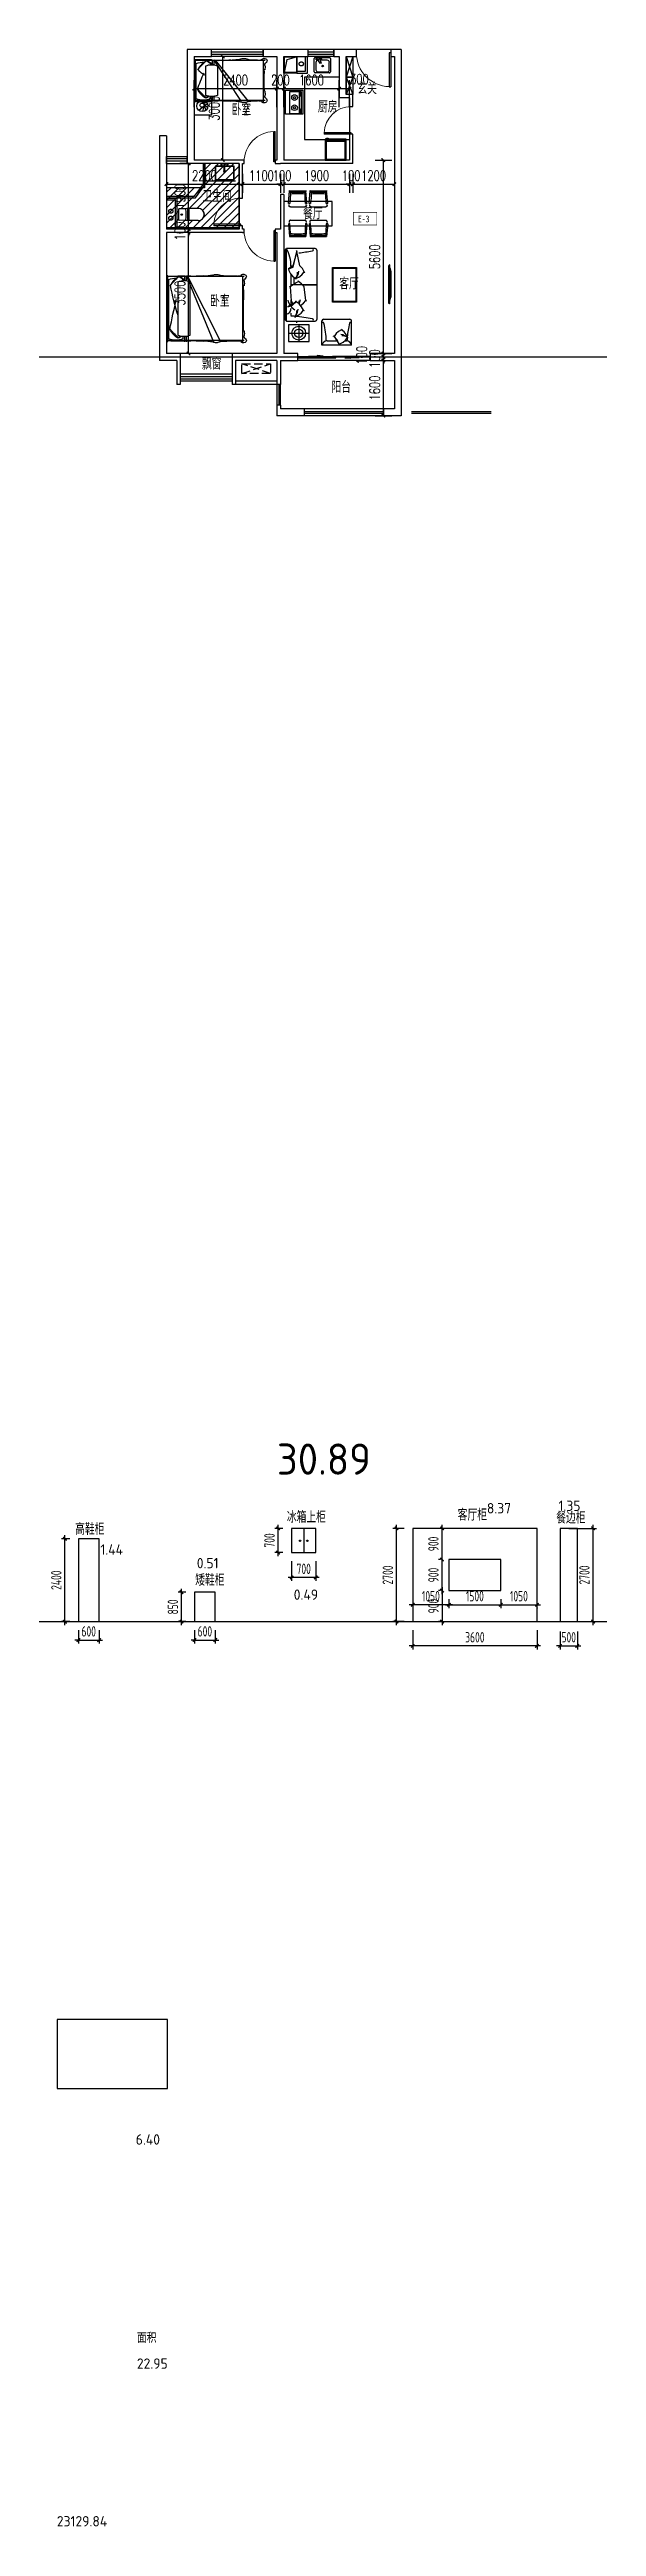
# Model space of a CAD drawing. Header units: millimetres. Extents: x -114775 to 228300, y -175499 to 108657.
# Drawn here: x 49479 to 65323, y -100881 to -29171 of the extents above; entities that cross this region are included whole.
import ezdxf

# ---------------------------------------------------------------- set-up
doc = ezdxf.new("R2010")
doc.units = ezdxf.units.MM
doc.header["$LTSCALE"] = 1000
for name, pattern in [('CONTINOUS', [0]), ('DASH', [0.35, 0.25, -0.1]), ('PS', [3200, 1500, -200, 1500])]:
    doc.linetypes.add(name, pattern=pattern)
doc.layers.get('0').update_dxf_attribs({"linetype": 'CONTINUOUS'})
doc.layers.get('Defpoints').update_dxf_attribs({"color": 6, "linetype": 'CONTINUOUS'})
for name, color, linetype in [('A-FUR', 8, 'CONTINUOUS'), ('A-Lvtry', 5, 'CONTINUOUS'), ('A-Lvtry（卫生间）', 5, 'CONTINUOUS'), ('A-Lvtry（厨房）', 5, 'CONTINOUS'), ('A-烟气道', 105, 'CONTINUOUS'), ('A-看线', 105, 'CONTINUOUS'), ('A-空调室外机', 5, 'DASH'), ('A-第三道尺寸线', 105, 'CONTINUOUS'), ('A-降板区域', 251, 'CONTINUOUS'), ('AE-FLOR', 151, 'CONTINUOUS'), ('DIM', 3, 'CONTINUOUS'), ('PS', 6, 'PS'), ('PUB_TEXT', 7, 'CONTINUOUS'), ('S-降板', 143, 'CONTINUOUS'), ('WALL', 2, 'CONTINUOUS'), ('WINDOW', 4, 'CONTINUOUS'), ('户型标示', 7, 'CONTINUOUS'), ('栏杆', 142, 'CONTINUOUS')]:
    doc.layers.add(name, color=color, linetype=linetype)
doc.layers.add('S-ANNO-REVS', color=1, linetype='CONTINUOUS', true_color=0xff0000, plot=False)
doc.styles.add('_TCH_DIM_T3', font='SIMPLEX.shx', dxfattribs={"width": 0.705882, "bigfont": 'GBCBIG.shx'})
doc.styles.get("Standard").update_dxf_attribs({"font": 'tssdeng.shx', "bigfont": 'tssdchn.shx'})
doc.styles.add('ZZ', font='tssdeng.shx', dxfattribs={"width": 0.7, "bigfont": 'tssdchn.shx'})
doc.styles.add('黑体', font='simhei.ttf')
doc.dimstyles.new('_TCH_ARCH&&100', dxfattribs={"dimtxt": 297.5, "dimasz": 100, "dimexe": 250, "dimexo": 300, "dimgap": 100, "dimtad": 1, "dimdec": 0, "dimzin": 0, "dimdsep": 46, "dimtxsty": '_TCH_DIM_T3', "dimblk": 'ARCHTICK', "dimcen": 0.09, "dimclrt": 7, "dimazin": 2, "dimtfac": 1, "dimtdec": 0, "dimtix": 1, "dimtmove": 2, "dimatfit": 3, "dimfxl": 0, "dimtolj": 1, "dimtzin": 0, "dimarcsym": 0})
doc.dimstyles.new('TSSD_100_100', dxfattribs={"dimtxt": 300, "dimasz": 100, "dimexe": 100, "dimexo": 250, "dimgap": 100, "dimtad": 1, "dimdec": 0, "dimzin": 0, "dimdsep": 46, "dimtxsty": 'ZZ', "dimblk": 'ARCHTICK', "dimcen": 0, "dimdle": 100, "dimclrd": 256, "dimclrt": 7, "dimadec": 0, "dimazin": 0, "dimtfac": 1, "dimtdec": 0, "dimtix": 1, "dimtmove": 2, "dimatfit": 3, "dimfxl": 0, "dimtolj": 1, "dimtzin": 0, "dimarcsym": 0})

msp = doc.modelspace()

# ---------------------------------------------------------------- texts
at = {"layer": 'PUB_TEXT', "width": 0.7}
for s, height, p in [('玄关', 337.59, (58395.5, -30466.6)), ('卧室', 337.59, (54751.4, -31074.8)), ('2', 350, (55095.5, -31074.8)), ('厨房', 337.59, (57253.7, -30994.8)), ('餐厅', 337.59, (56822.7, -34088.2)), ('客厅', 337.59, (57870.9, -36116.7)), ('卧室', 337.59, (54129, -36616.3)), ('1', 350, (54473, -36616.3)), ('飘窗', 337.59, (53893.5, -38438.3)), ('阳台', 337.59, (57642.8, -39111.6)), ('冰箱上柜', 337.59, (56351.9, -71824.8)), ('客厅柜', 337.59, (61303.5, -71760.6)), ('餐边柜', 337.59, (64156.6, -71847)), ('高鞋柜', 337.59, (50218.2, -72172.6)), ('矮鞋柜', 337.59, (53696.9, -73647.8))]:
    msp.add_text(s, height=height, dxfattribs=at).set_placement(p)
at = {"layer": 'S-ANNO-REVS'}
for s, height, p in [('30.89', 900, (56064.9, -70429.7)), ('8.37', 300, (62146.7, -71552.6)), ('1.35', 300, (64221.6, -71479.6)), ('1.44', 300, (50951.5, -72746.4)), ('0.51', 300, (53744.1, -73140.6)), ('0.49', 300, (56552.6, -74053.8))]:
    msp.add_text(s, height=height, dxfattribs=at).set_placement(p)
at = {"layer": 'S-降板'}
for s, p in [('6.40', (51976.5, -89826.5)), ('面积', (52009, -95568.1)), ('22.95', (52009, -96315.5)), ('23129.84', (49690.2, -100880.8))]:
    msp.add_text(s, height=300, dxfattribs=at).set_placement(p)
at = {"layer": '户型标示', "color": 2, "style": '黑体', "width": 0.7}
msp.add_text('E-3', height=197.15, dxfattribs=at).set_placement((58410.8, -34172.8))

# ---------------------------------------------------------------- blocks, each defined once
blk = doc.blocks.new('_ArchTick')
at = {"color": 0, "linetype": 'ByBlock', "const_width": 0.4}
blk.add_lwpolyline([(-0.5, -0.5), (0.5, 0.5)], dxfattribs=at)
blk = doc.blocks.new('*D348')
at = {"layer": 'Defpoints', "color": 0}
for p in [(50314, -74685), (50914, -74685), (50914, -75217)]:
    blk.add_point(p, dxfattribs=at)
at = {"layer": 'DIM', "lineweight": -2}
for p, q in [((50314, -75217), (50214, -75217)), ((50314, -75217), (50914, -75217)), ((50914, -75217), (51014, -75217))]:
    blk.add_line(p, q, dxfattribs=at)
at = {"layer": 'DIM', "color": 0, "lineweight": -2}
for p, q in [((50314, -74935), (50314, -75317)), ((50914, -74935), (50914, -75317))]:
    blk.add_line(p, q, dxfattribs=at)
at = {"layer": 'DIM', "lineweight": -2, "xscale": 100, "yscale": 100, "zscale": 100}
blk.add_blockref('_ArchTick', (50314, -75217), dxfattribs=at)
at = {"layer": 'DIM', "lineweight": -2, "xscale": 100, "yscale": 100, "zscale": 100, "rotation": 180}
blk.add_blockref('_ArchTick', (50914, -75217), dxfattribs=at)
at = {"layer": 'DIM', "color": 7, "insert": (50614, -74967), "char_height": 300, "attachment_point": 5, "style": 'ZZ'}
blk.add_mtext('\\A1;600', dxfattribs=at)
blk = doc.blocks.new('*D349')
at = {"layer": 'Defpoints', "color": 0}
for p in [(49925, -72285), (50314, -72285), (50314, -74685)]:
    blk.add_point(p, dxfattribs=at)
at = {"layer": 'DIM', "color": 0, "lineweight": -2}
for p, q in [((50064, -72285), (49825, -72285)), ((50064, -74685), (49825, -74685))]:
    blk.add_line(p, q, dxfattribs=at)
at = {"layer": 'DIM', "lineweight": -2}
blk.add_line((49925, -74785), (49925, -72185), dxfattribs=at)
at = {"layer": 'DIM', "lineweight": -2, "xscale": 100, "yscale": 100, "zscale": 100}
for p, rotation in [((49925, -72285), 90), ((49925, -74685), 270)]:
    blk.add_blockref('_ArchTick', p, dxfattribs=dict(at, rotation=rotation))
at = {"layer": 'DIM', "color": 7, "insert": (49675, -73485), "char_height": 300, "attachment_point": 5, "rotation": 90, "style": 'ZZ'}
blk.add_mtext('\\A1;2400', dxfattribs=at)
blk = doc.blocks.new('*D350')
at = {"layer": 'Defpoints', "color": 0}
for p in [(53679, -74685), (54279, -74685), (54279, -75217)]:
    blk.add_point(p, dxfattribs=at)
at = {"layer": 'DIM', "lineweight": -2}
for p, q in [((53679, -75217), (53579, -75217)), ((53679, -75217), (54279, -75217)), ((54279, -75217), (54379, -75217))]:
    blk.add_line(p, q, dxfattribs=at)
at = {"layer": 'DIM', "color": 0, "lineweight": -2}
for p, q in [((53679, -74935), (53679, -75317)), ((54279, -74935), (54279, -75317))]:
    blk.add_line(p, q, dxfattribs=at)
at = {"layer": 'DIM', "lineweight": -2, "xscale": 100, "yscale": 100, "zscale": 100}
blk.add_blockref('_ArchTick', (53679, -75217), dxfattribs=at)
at = {"layer": 'DIM', "lineweight": -2, "xscale": 100, "yscale": 100, "zscale": 100, "rotation": 180}
blk.add_blockref('_ArchTick', (54279, -75217), dxfattribs=at)
at = {"layer": 'DIM', "color": 7, "insert": (53979, -74967), "char_height": 300, "attachment_point": 5, "style": 'ZZ'}
blk.add_mtext('\\A1;600', dxfattribs=at)
blk = doc.blocks.new('*D351')
at = {"layer": 'Defpoints', "color": 0}
for p in [(53302, -73835), (53679, -73835), (53679, -74685)]:
    blk.add_point(p, dxfattribs=at)
at = {"layer": 'DIM', "color": 0, "lineweight": -2}
for p, q in [((53429, -73835), (53202, -73835)), ((53429, -74685), (53202, -74685))]:
    blk.add_line(p, q, dxfattribs=at)
at = {"layer": 'DIM', "lineweight": -2}
blk.add_line((53302, -74785), (53302, -73735), dxfattribs=at)
at = {"layer": 'DIM', "lineweight": -2, "xscale": 100, "yscale": 100, "zscale": 100}
for p, rotation in [((53302, -73835), 90), ((53302, -74685), 270)]:
    blk.add_blockref('_ArchTick', p, dxfattribs=dict(at, rotation=rotation))
at = {"layer": 'DIM', "color": 7, "insert": (53052, -74260), "char_height": 300, "attachment_point": 5, "rotation": 90, "style": 'ZZ'}
blk.add_mtext('\\A1;850', dxfattribs=at)
blk = doc.blocks.new('*D353')
at = {"layer": 'Defpoints', "color": 0}
for p in [(56492, -72685), (57192, -72685), (56492, -73405)]:
    blk.add_point(p, dxfattribs=at)
at = {"layer": 'DIM', "color": 0, "lineweight": -2}
for p, q in [((56492, -72935), (56492, -73505)), ((57192, -72935), (57192, -73505))]:
    blk.add_line(p, q, dxfattribs=at)
at = {"layer": 'DIM', "lineweight": -2}
blk.add_line((57292, -73405), (56392, -73405), dxfattribs=at)
at = {"layer": 'DIM', "lineweight": -2, "xscale": 100, "yscale": 100, "zscale": 100, "rotation": 180}
blk.add_blockref('_ArchTick', (56492, -73405), dxfattribs=at)
at = {"layer": 'DIM', "lineweight": -2, "xscale": 100, "yscale": 100, "zscale": 100}
blk.add_blockref('_ArchTick', (57192, -73405), dxfattribs=at)
at = {"layer": 'DIM', "color": 7, "insert": (56842, -73155), "char_height": 300, "attachment_point": 5, "style": 'ZZ'}
blk.add_mtext('\\A1;700', dxfattribs=at)
blk = doc.blocks.new('*D354')
at = {"layer": 'Defpoints', "color": 0}
for p in [(56101, -71985), (56484, -71985), (56484, -72685)]:
    blk.add_point(p, dxfattribs=at)
at = {"layer": 'DIM', "color": 0, "lineweight": -2}
for p, q in [((56234, -71985), (56001, -71985)), ((56234, -72685), (56001, -72685))]:
    blk.add_line(p, q, dxfattribs=at)
at = {"layer": 'DIM', "lineweight": -2}
blk.add_line((56101, -72785), (56101, -71885), dxfattribs=at)
at = {"layer": 'DIM', "lineweight": -2, "xscale": 100, "yscale": 100, "zscale": 100}
for p, rotation in [((56101, -71985), 90), ((56101, -72685), 270)]:
    blk.add_blockref('_ArchTick', p, dxfattribs=dict(at, rotation=rotation))
at = {"layer": 'DIM', "color": 7, "insert": (55851, -72335), "char_height": 300, "attachment_point": 5, "rotation": 90, "style": 'ZZ'}
blk.add_mtext('\\A1;700', dxfattribs=at)
blk = doc.blocks.new('*D355')
at = {"layer": 'Defpoints', "color": 0}
for p in [(60000, -74685), (63600, -74685), (60000, -75388)]:
    blk.add_point(p, dxfattribs=at)
at = {"layer": 'DIM', "color": 0, "lineweight": -2}
for p, q in [((60000, -74935), (60000, -75488)), ((63600, -74935), (63600, -75488))]:
    blk.add_line(p, q, dxfattribs=at)
at = {"layer": 'DIM', "lineweight": -2}
blk.add_line((63700, -75388), (59900, -75388), dxfattribs=at)
at = {"layer": 'DIM', "lineweight": -2, "xscale": 100, "yscale": 100, "zscale": 100, "rotation": 180}
blk.add_blockref('_ArchTick', (60000, -75388), dxfattribs=at)
at = {"layer": 'DIM', "lineweight": -2, "xscale": 100, "yscale": 100, "zscale": 100}
blk.add_blockref('_ArchTick', (63600, -75388), dxfattribs=at)
at = {"layer": 'DIM', "color": 7, "insert": (61800, -75138), "char_height": 300, "attachment_point": 5, "style": 'ZZ'}
blk.add_mtext('\\A1;3600', dxfattribs=at)
blk = doc.blocks.new('*D356')
at = {"layer": 'Defpoints', "color": 0}
for p in [(59528, -71985), (60000, -71985), (60000, -74685)]:
    blk.add_point(p, dxfattribs=at)
at = {"layer": 'DIM', "color": 0, "lineweight": -2}
for p, q in [((59750, -71985), (59428, -71985)), ((59750, -74685), (59428, -74685))]:
    blk.add_line(p, q, dxfattribs=at)
at = {"layer": 'DIM', "lineweight": -2}
blk.add_line((59528, -74785), (59528, -71885), dxfattribs=at)
at = {"layer": 'DIM', "lineweight": -2, "xscale": 100, "yscale": 100, "zscale": 100}
for p, rotation in [((59528, -71985), 90), ((59528, -74685), 270)]:
    blk.add_blockref('_ArchTick', p, dxfattribs=dict(at, rotation=rotation))
at = {"layer": 'DIM', "color": 7, "insert": (59278, -73335), "char_height": 300, "attachment_point": 5, "rotation": 90, "style": 'ZZ'}
blk.add_mtext('\\A1;2700', dxfattribs=at)
blk = doc.blocks.new('*D357')
at = {"layer": 'Defpoints', "color": 0}
for p in [(64268, -74716), (64768, -74716), (64768, -75388)]:
    blk.add_point(p, dxfattribs=at)
at = {"layer": 'DIM', "color": 0, "lineweight": -2}
for p, q in [((64268, -74966), (64268, -75488)), ((64768, -74966), (64768, -75488))]:
    blk.add_line(p, q, dxfattribs=at)
at = {"layer": 'DIM', "lineweight": -2}
for p, q in [((64268, -75388), (64168, -75388)), ((64268, -75388), (64768, -75388)), ((64768, -75388), (64868, -75388))]:
    blk.add_line(p, q, dxfattribs=at)
at = {"layer": 'DIM', "lineweight": -2, "xscale": 100, "yscale": 100, "zscale": 100}
blk.add_blockref('_ArchTick', (64268, -75388), dxfattribs=at)
at = {"layer": 'DIM', "lineweight": -2, "xscale": 100, "yscale": 100, "zscale": 100, "rotation": 180}
blk.add_blockref('_ArchTick', (64768, -75388), dxfattribs=at)
at = {"layer": 'DIM', "color": 7, "insert": (64518, -75138), "char_height": 300, "attachment_point": 5, "style": 'ZZ'}
blk.add_mtext('\\A1;500', dxfattribs=at)
blk = doc.blocks.new('*D358')
at = {"layer": 'Defpoints', "color": 0}
for p in [(61050, -73785), (62550, -73785), (62550, -74198)]:
    blk.add_point(p, dxfattribs=at)
at = {"layer": 'DIM', "lineweight": -2}
blk.add_line((60950, -74198), (62650, -74198), dxfattribs=at)
at = {"layer": 'DIM', "color": 0, "lineweight": -2}
for p, q in [((61050, -74035), (61050, -74298)), ((62550, -74035), (62550, -74298))]:
    blk.add_line(p, q, dxfattribs=at)
at = {"layer": 'DIM', "lineweight": -2, "xscale": 100, "yscale": 100, "zscale": 100, "rotation": 180}
blk.add_blockref('_ArchTick', (61050, -74198), dxfattribs=at)
at = {"layer": 'DIM', "lineweight": -2, "xscale": 100, "yscale": 100, "zscale": 100}
blk.add_blockref('_ArchTick', (62550, -74198), dxfattribs=at)
at = {"layer": 'DIM', "color": 7, "insert": (61800, -73948), "char_height": 300, "attachment_point": 5, "style": 'ZZ'}
blk.add_mtext('\\A1;1500', dxfattribs=at)
blk = doc.blocks.new('*D359')
at = {"layer": 'Defpoints', "color": 0}
for p in [(60850, -72885), (61050, -72885), (61050, -73785)]:
    blk.add_point(p, dxfattribs=at)
at = {"layer": 'DIM', "color": 0, "lineweight": -2}
for p, q in [((60800, -72885), (60750, -72885)), ((60800, -73785), (60750, -73785))]:
    blk.add_line(p, q, dxfattribs=at)
at = {"layer": 'DIM', "lineweight": -2}
blk.add_line((60850, -73885), (60850, -72785), dxfattribs=at)
at = {"layer": 'DIM', "lineweight": -2, "xscale": 100, "yscale": 100, "zscale": 100}
for p, rotation in [((60850, -72885), 90), ((60850, -73785), 270)]:
    blk.add_blockref('_ArchTick', p, dxfattribs=dict(at, rotation=rotation))
at = {"layer": 'DIM', "color": 7, "insert": (60600, -73335), "char_height": 300, "attachment_point": 5, "rotation": 90, "style": 'ZZ'}
blk.add_mtext('\\A1;900', dxfattribs=at)
blk = doc.blocks.new('*D360')
at = {"layer": 'Defpoints', "color": 0}
for p in [(62550, -74035), (63600, -74035), (63600, -74198)]:
    blk.add_point(p, dxfattribs=at)
at = {"layer": 'WALL', "lineweight": -2}
blk.add_line((62450, -74198), (63700, -74198), dxfattribs=at)
at = {"layer": 'WALL', "color": 0, "lineweight": -2}
for p, q in [((62550, -74285), (62550, -74298)), ((63600, -74285), (63600, -74298))]:
    blk.add_line(p, q, dxfattribs=at)
at = {"layer": 'WALL', "lineweight": -2, "xscale": 100, "yscale": 100, "zscale": 100, "rotation": 180}
blk.add_blockref('_ArchTick', (62550, -74198), dxfattribs=at)
at = {"layer": 'WALL', "lineweight": -2, "xscale": 100, "yscale": 100, "zscale": 100}
blk.add_blockref('_ArchTick', (63600, -74198), dxfattribs=at)
at = {"layer": 'WALL', "color": 7, "insert": (63075, -73948), "char_height": 300, "attachment_point": 5, "style": 'ZZ'}
blk.add_mtext('\\A1;1050', dxfattribs=at)
blk = doc.blocks.new('*D361')
at = {"layer": 'Defpoints', "color": 0}
for p in [(60000, -74035), (60000, -74198), (61050, -74035)]:
    blk.add_point(p, dxfattribs=at)
at = {"layer": 'WALL', "lineweight": -2}
blk.add_line((61150, -74198), (59900, -74198), dxfattribs=at)
at = {"layer": 'WALL', "color": 0, "lineweight": -2}
for p, q in [((60000, -74285), (60000, -74298)), ((61050, -74285), (61050, -74298))]:
    blk.add_line(p, q, dxfattribs=at)
at = {"layer": 'WALL', "lineweight": -2, "xscale": 100, "yscale": 100, "zscale": 100, "rotation": 180}
blk.add_blockref('_ArchTick', (60000, -74198), dxfattribs=at)
at = {"layer": 'WALL', "lineweight": -2, "xscale": 100, "yscale": 100, "zscale": 100}
blk.add_blockref('_ArchTick', (61050, -74198), dxfattribs=at)
at = {"layer": 'WALL', "color": 7, "insert": (60525, -73948), "char_height": 300, "attachment_point": 5, "style": 'ZZ'}
blk.add_mtext('\\A1;1050', dxfattribs=at)
blk = doc.blocks.new('*D362')
at = {"layer": 'Defpoints', "color": 0}
for p in [(60850, -71985), (61050, -71985), (61050, -72885)]:
    blk.add_point(p, dxfattribs=at)
at = {"layer": 'WALL', "color": 0, "lineweight": -2}
for p, q in [((60800, -71985), (60750, -71985)), ((60800, -72885), (60750, -72885))]:
    blk.add_line(p, q, dxfattribs=at)
at = {"layer": 'WALL', "lineweight": -2}
blk.add_line((60850, -72985), (60850, -71885), dxfattribs=at)
at = {"layer": 'WALL', "lineweight": -2, "xscale": 100, "yscale": 100, "zscale": 100}
for p, rotation in [((60850, -71985), 90), ((60850, -72885), 270)]:
    blk.add_blockref('_ArchTick', p, dxfattribs=dict(at, rotation=rotation))
at = {"layer": 'WALL', "color": 7, "insert": (60600, -72435), "char_height": 300, "attachment_point": 5, "rotation": 90, "style": 'ZZ'}
blk.add_mtext('\\A1;900', dxfattribs=at)
blk = doc.blocks.new('*D363')
at = {"layer": 'Defpoints', "color": 0}
for p in [(61050, -73785), (60850, -74685), (61050, -74685)]:
    blk.add_point(p, dxfattribs=at)
at = {"layer": 'DIM', "color": 0, "lineweight": -2}
for p, q in [((60800, -73785), (60750, -73785)), ((60800, -74685), (60750, -74685))]:
    blk.add_line(p, q, dxfattribs=at)
at = {"layer": 'DIM', "lineweight": -2}
blk.add_line((60850, -73685), (60850, -74785), dxfattribs=at)
at = {"layer": 'DIM', "lineweight": -2, "xscale": 100, "yscale": 100, "zscale": 100}
for p, rotation in [((60850, -73785), 90), ((60850, -74685), 270)]:
    blk.add_blockref('_ArchTick', p, dxfattribs=dict(at, rotation=rotation))
at = {"layer": 'DIM', "color": 7, "insert": (60600, -74235), "char_height": 300, "attachment_point": 5, "rotation": 90, "style": 'ZZ'}
blk.add_mtext('\\A1;900', dxfattribs=at)
blk = doc.blocks.new('*D380')
at = {"layer": 'Defpoints', "color": 0}
for p in [(64268, -71985), (65223, -71985), (64268, -74685)]:
    blk.add_point(p, dxfattribs=at)
at = {"layer": 'DIM', "color": 0, "lineweight": -2}
for p, q in [((64518, -71985), (65323, -71985)), ((64518, -74685), (65323, -74685))]:
    blk.add_line(p, q, dxfattribs=at)
at = {"layer": 'DIM', "lineweight": -2}
blk.add_line((65223, -74785), (65223, -71885), dxfattribs=at)
at = {"layer": 'DIM', "lineweight": -2, "xscale": 100, "yscale": 100, "zscale": 100}
for p, rotation in [((65223, -71985), 90), ((65223, -74685), 270)]:
    blk.add_blockref('_ArchTick', p, dxfattribs=dict(at, rotation=rotation))
at = {"layer": 'DIM', "color": 7, "insert": (64973, -73335), "char_height": 300, "attachment_point": 5, "rotation": 90, "style": 'ZZ'}
blk.add_mtext('\\A1;2700', dxfattribs=at)
blk = doc.blocks.new('QWER34324')
at = {"layer": 'A-FUR'}
for p, q in [((-500, 0), (0, 0)), ((-40, -1200), (-40, 0)), ((-40, 0), (0, 0)), ((0, 0), (0, -1200)), ((-40, -12), (-2054, -12)), ((-40, -12), (-2054, -12)), ((-2000, -12), (-2000, -1251)), ((-608, -12), (-1552, -1182)), ((-575, -12), (-1364, -1208)), ((-678, -173), (-678, -1028)), ((-571, -12), (-571, -144)), ((-520, -12), (-520, -135)), ((-336, -1028), (-336, -173)), ((-63, -1126), (-63, -109)), ((-40, -1162), (-2054, -1162)), ((-40, -1165), (-2054, -1165)), ((-571, -1041), (-571, -1208)), ((-520, -1050), (-520, -1208)), ((0, -1200), (-500, -1200)), ((-473, -1061), (-473, -1126)), ((0, -1200), (-40, -1200))]:
    blk.add_line(p, q, dxfattribs=at)
for centre, radius, start, end in [((-2051, -24), 61.8, 114.65516, 197.05817), ((-2025, -61), 106, 45.78413, 118.72126), ((-1951, -1), 16, 93.39574, 183.44183), ((-1636, 205), 209, 267.15615, 297.45765), ((-1447, -169), 210, 87.96316, 116.12762), ((-1431, -151), 192, 63.04698, 92.64916), ((-1226, 355), 355, 250.60635, 272.32801), ((-1221, -2275), 2276, 85.96877, 89.74947), ((-1983, 14), 138, 203.70607, 231.95597), ((-2098, -140), 53.6, 340.23108, 55.86441), ((-1820, -219), 236, 164.99871, 197.18078), ((-2003, -298), 43.4, 129.07345, 167.94605), ((-1220, -371), 813, 176.67233, 181.72422), ((-2962, -320), 934, 354.95264, 3.41649), ((-3004, -350), 973, 356.95871, 1.57587), ((-9950, -650), 7922, 358.6733, 1.8401), ((-1966, -1217), 1215, 83.96781, 90.04075), ((-1770, 1150), 1160, 266.64954, 276.11997), ((-909, 1295), 1309, 263.33019, 272.35813), ((-778, -1524), 1513, 87.0776, 92.9224), ((-656, 791), 806, 266.782, 275.59148), ((-507, -588), 449, 67.62117, 112.37883), ((-481, -586), 584, 86.03666, 99.53314), ((-58, -703), 749, 113.83469, 131.46224), ((532, -1280), 1549, 124.57489, 131.88808), ((-775, -21402), 21401, 88.49238, 89.10433), ((-1547, -1387), 1811, 37.31306, 49.42063), ((-690, -564), 638, 26.40883, 59.00025), ((-605, 111), 625, 295.48, 321.15009), ((-268, -607), 539, 67.62117, 92.10241), ((-7673, -3674), 8088, 20.45865, 24.04845), ((-160, -2948), 2940, 87.66163, 91.01156), ((-2051, -1173), 61.8, 162.94183, 245.34484), ((-1983, -1211), 138, 128.04403, 156.29393), ((-2025, -1136), 106, 241.27874, 314.21587), ((-2098, -1057), 53.6, 304.13559, 19.76892), ((-1820, -978), 236, 162.81922, 195.00129), ((-2329, -812), 300, 341.30518, 356.04213), ((-1966, 20), 1215, 269.95925, 276.03219), ((-1951, -1196), 16, 176.55817, 266.60426), ((-1770, -2347), 1160, 83.88003, 93.35046), ((-1636, -1402), 209, 62.54235, 92.84385), ((-1447, -1028), 210, 243.87238, 272.03684), ((-1431, -1046), 192, 267.35084, 296.95302), ((-1226, -1552), 355, 87.67199, 109.39365), ((-1221, 1078), 2276, 270.25053, 274.03123), ((-909, -2492), 1309, 87.64187, 96.66981), ((-778, 327), 1513, 267.0776, 272.9224), ((-656, -1988), 806, 84.40852, 93.218), ((-507, -613), 449, 247.62117, 292.37883), ((-481, -611), 584, 260.46686, 273.96334), ((-268, -627), 539, 247.62117, 292.37883), ((-775, 20205), 21401, 270.89567, 271.50762), ((-35, -425), 749, 237.46377, 246.16531), ((555, 176), 1549, 231.63721, 235.42511), ((-1524, 283), 1811, 309.96455, 322.68694), ((-667, -564), 638, 300.99975, 333.59117), ((-160, 1751), 2940, 268.98844, 272.33837)]:
    blk.add_arc(centre, radius, start, end, dxfattribs=at)
blk = doc.blocks.new('A$C40FB7DD8')
at = {"layer": 'A-FUR'}
for p, q in [((41, 2879), (0, 2829)), ((41, 2879), (41, 780)), ((878, 2880), (48, 2880)), ((878, 2880), (48, 2880)), ((0, 2829), (0, 830)), ((178, 2380), (178, 2340)), ((178, 2380), (178, 2340)), ((928, 2830), (928, 830)), ((928, 2830), (928, 830)), ((178, 2136), (178, 1789)), ((178, 2136), (178, 1789)), ((928, 1830), (178, 1830)), ((178, 1830), (235, 1830)), ((928, 1830), (178, 1830)), ((178, 1830), (235, 1830)), ((258, 2053), (258, 1846)), ((258, 2053), (258, 1846)), ((508, 1830), (928, 1830)), ((508, 1830), (928, 1830)), ((48, 780), (0, 830)), ((48, 780), (878, 780)), ((48, 780), (878, 780)), ((178, 1397), (178, 1247)), ((178, 1397), (178, 1247)), ((178, 1006), (178, 945)), ((178, 1006), (178, 945)), ((1076, 88), (1076, 790)), ((1121, 835), (1886, 835)), ((1931, 88), (1931, 790)), ((103, 430), (703, 430)), ((403, 670), (403, 190)), ((403, 670), (403, 190)), ((1931, 88), (1077, 82)), ((1224, 205), (1511, 205)), ((1728, 205), (1782, 205))]:
    blk.add_line(p, q, dxfattribs=at)
for points in [[(109, 2296), (240, 2344), (347, 2798), (229, 2372), (109, 2296)], [(109, 2296), (240, 2344), (347, 2798), (229, 2372), (109, 2296)], [(109, 2296), (117, 2242), (163, 2154), (227, 2077), (306, 2015)], [(109, 2296), (117, 2242), (163, 2154), (227, 2077), (306, 2015)], [(306, 2015), (358, 2077), (392, 2150), (406, 2229)], [(306, 2015), (358, 2077), (392, 2150), (406, 2229)], [(306, 2015), (406, 2054), (493, 2118), (559, 2203), (577, 2190)], [(306, 2015), (406, 2054), (493, 2118), (559, 2203), (577, 2190)], [(306, 2015), (347, 2066), (368, 2128), (367, 2193)], [(306, 2015), (347, 2066), (368, 2128), (367, 2193)], [(347, 2798), (336, 2818)], [(347, 2798), (336, 2818)], [(347, 2798), (352, 2821)], [(347, 2798), (352, 2821)], [(559, 2203), (508, 2301), (436, 2384), (347, 2798)], [(559, 2203), (508, 2301), (436, 2384), (347, 2798)], [(559, 2203), (565, 2181)], [(559, 2203), (565, 2181)], [(157, 1772), (134, 1775)], [(157, 1772), (134, 1775)], [(157, 1772), (141, 1789)], [(157, 1772), (141, 1789)], [(157, 1772), (186, 1370), (234, 1283)], [(157, 1772), (186, 1370), (234, 1283)], [(306, 2015), (312, 1992)], [(306, 2015), (325, 2002)], [(306, 2015), (312, 1992)], [(306, 2015), (325, 2002)], [(394, 1923), (384, 1943)], [(394, 1923), (384, 1943)], [(606, 1379), (556, 1776), (483, 1859), (394, 1923)], [(606, 1379), (556, 1776), (483, 1859), (394, 1923)], [(88, 1390), (96, 1336), (143, 1248), (207, 1171), (286, 1109)], [(88, 1390), (96, 1336), (143, 1248), (207, 1171), (286, 1109)], [(88, 1190), (220, 1238), (326, 1342), (208, 1266), (88, 1190)], [(88, 1190), (220, 1238), (326, 1342), (208, 1266), (88, 1190)], [(286, 909), (338, 971), (372, 1044), (386, 1123)], [(286, 909), (338, 971), (372, 1044), (386, 1123)], [(286, 909), (386, 948), (472, 1012), (538, 1097), (557, 1084)], [(286, 909), (386, 948), (472, 1012), (538, 1097), (557, 1084)], [(286, 909), (326, 960), (347, 1022), (347, 1087)], [(286, 909), (326, 960), (347, 1022), (347, 1087)], [(286, 909), (292, 886)], [(286, 909), (305, 896)], [(286, 909), (292, 886)], [(286, 909), (305, 896)], [(326, 1342), (315, 1362)], [(326, 1342), (315, 1362)], [(326, 1342), (332, 1365)], [(326, 1342), (332, 1365)], [(538, 1097), (488, 1195), (416, 1278), (326, 1342)], [(538, 1097), (488, 1195), (416, 1278), (326, 1342)], [(336, 780), (336, 730)], [(411, 1282), (415, 1369)], [(411, 1282), (415, 1369)], [(419, 1275), (454, 1405)], [(419, 1275), (454, 1405)], [(459, 1232), (543, 1296), (606, 1379)], [(459, 1232), (543, 1296), (606, 1379)], [(538, 1097), (545, 1075)], [(538, 1097), (545, 1075)], [(606, 1379), (625, 1365)], [(606, 1379), (612, 1356)], [(606, 1379), (625, 1365)], [(606, 1379), (612, 1356)], [(1426, 338), (1405, 343)], [(1426, 338), (1407, 328)], [(1646, 529), (1557, 484), (1483, 419), (1426, 338)], [(1562, 124), (1519, 243), (1426, 338), (1494, 232), (1562, 124)], [(1562, 124), (1611, 131), (1690, 174), (1759, 231), (1815, 302)], [(1815, 302), (1759, 349), (1694, 379), (1623, 392)], [(1815, 302), (1780, 392), (1722, 470), (1646, 529), (1657, 546)], [(1646, 529), (1666, 535)], [(1815, 302), (1769, 339), (1713, 357), (1655, 357)], [(1815, 302), (1827, 319)], [(1815, 302), (1836, 308)]]:
    blk.add_lwpolyline(points, dxfattribs=at)
for points in [[(2077, 1330), (1377, 1330), (1377, 2330), (2077, 2330)], [(2057, 1350), (1397, 1350), (1397, 2310), (2057, 2310)], [(103, 190), (703, 190), (703, 670), (103, 670)], [(103, 190), (703, 190), (703, 670), (103, 670)]]:
    blk.add_lwpolyline(points, close=True, dxfattribs=at)
for radius in [200, 200, 120, 120]:
    blk.add_circle((403, 430), radius, dxfattribs=at)
for centre, radius, start, end in [((-691, 2409), 870, 357.129, 32.68925), ((-691, 2409), 870, 357.129, 32.68925), ((796, 2848), 32, 272.87671, 87.12329), ((796, 2848), 32, 272.87671, 87.12329), ((878, 2830), 50, 0, 90), ((878, 2830), 50, 0, 90), ((18, 4838), 2463, 273.73773, 275.43738), ((18, 4838), 2463, 273.73773, 275.43738), ((-80, 7199), 4469, 276.22845, 281.32246), ((-80, 7199), 4469, 276.22845, 281.32246), ((893, 879), 1157, 115.54225, 129.51011), ((893, 879), 1157, 115.54225, 129.51011), ((21, 1138), 158, 277.53796, 2.71358), ((21, 1138), 158, 277.53796, 2.71358), ((-20, -2497), 3429, 85.0947, 86.69097), ((-20, -2497), 3429, 85.0947, 86.69097), ((-55, -3292), 4223, 78.34832, 85.12174), ((-55, -3292), 4223, 78.34832, 85.12174), ((796, 812), 32, 272.87671, 87.12329), ((796, 812), 32, 272.87671, 87.12329), ((878, 830), 50, 270, 0), ((878, 830), 50, 270, 0), ((1121, 790), 45, 90, 180), ((1121, 790), 45, 90, 180), ((1105, 716), 28.8, 2.87671, 177.12329), ((1105, 716), 28.8, 2.87671, 177.12329), ((-2199, -9), 3411, 3.59076, 12.30096), ((-2199, -9), 3411, 3.59076, 12.30096), ((4881, 27), 3086, 167.06015, 174.57772), ((1902, 716), 28.8, 2.87671, 177.12329), ((1886, 790), 45, 0, 90), ((1218, 63), 142, 87.28642, 172.46204), ((1789, 63), 142, 7.53796, 92.71358), ((4881, 27), 3086, 175.0947, 176.69097)]:
    blk.add_arc(centre, radius, start, end, dxfattribs=at)
blk = doc.blocks.new('chair4')
at = {"linetype": 'DASH', "ltscale": 200}
for p, q in [((-470, 211), (-470, -211)), ((-426, 250), (-410, 249)), ((-426, -250), (-410, -249))]:
    blk.add_line(p, q, dxfattribs=at)
at = {"ltscale": 20}
for p, q in [((-389, 247), (-372, 245)), ((-365, 269), (0, 234)), ((-40, 214), (-40, -214)), ((0, 234), (0, -234)), ((-389, -247), (-372, -245)), ((-365, -269), (0, -234))]:
    blk.add_line(p, q, dxfattribs=at)
at = {"linetype": 'DASH', "ltscale": 200, "extrusion": (0, 0, -1)}
for centre, start_param, end_param in [((-430, 211), 3.926991, 5.586837), ((-430, -211), 2.267145, 3.926991)]:
    blk.add_ellipse(centre, major_axis=(28.3, 28.3), ratio=1, start_param=start_param, end_param=end_param, dxfattribs=at)
at = {"ltscale": 20, "extrusion": (0, 0, -1)}
for centre, major_axis, ratio, start_param, end_param in [((-366, 237), (5.66, -5.66), 1, 0.914477, 2.702691), ((-440, 264), (50.3, 50.3), 1, 0.774487, 1.131895), ((-365, 265), (2.83, 2.83), 1, 3.91608, 5.586837), ((-125, 1886), (-1792, 85), 0.932857, 4.621064, 4.803714), ((-2033, -2), (-3, 2384), 0.819086, 1.481782, 1.659811), ((-6, 198), (26.3, 26.3), 1, 4.375488, 5.671939), ((-366, -237), (5.66, 5.66), 1, 3.580494, 5.368708), ((-440, -264), (50.3, -50.3), 1, -1.131895, -0.774487), ((-365, -265), (2.83, -2.83), 1, 0.696349, 2.367105), ((-125, -1886), (1792, 85), 0.932857, 4.621064, 4.803714), ((-6, -198), (26.3, 26.3), 1, 2.182042, 3.478494)]:
    blk.add_ellipse(centre, major_axis=major_axis, ratio=ratio, start_param=start_param, end_param=end_param, dxfattribs=at)
blk = doc.blocks.new('canzhuo01')
blk.add_lwpolyline([(36957, 174333), (38357, 174333), (38357, 175033), (36957, 175033)], close=True)
at = {"extrusion": (0, 0, -1), "xscale": -1, "zscale": -1, "rotation": 270}
for p in [(-37357, 175347), (-37957, 175347)]:
    blk.add_blockref('chair4', p, dxfattribs=at)
at = {"xscale": -1, "rotation": 90}
for p in [(37357, 174019), (37957, 174019)]:
    blk.add_blockref('chair4', p, dxfattribs=at)
blk = doc.blocks.new('床-次')
for p, q in [((-40, 738), (-2254, 738, 0)), ((-40, 738), (-2254, 738, 0)), ((-2200, 738, 0), (-2200, -1201, 0)), ((-608, 738), (-1552, -1132, 0)), ((-575, 738), (-1364, -1158, 0)), ((-571, 738), (-571, 606)), ((-520, 738), (-520, 615)), ((-40, -1150, 0), (-40, 750)), ((-40, 750), (0, 750)), ((0, 750), (0, -1150, 0)), ((-678, 577), (-678, -978, 0)), ((-336, -978, 0), (-336, 577)), ((-63, -1076, 0), (-63, 641)), ((-40, -1112, 0), (-2254, -1112, 0)), ((-40, -1115, 0), (-2254, -1115, 0)), ((-571, -991, 0), (-571, -1158, 0)), ((-520, -1000, 0), (-520, -1158, 0)), ((-473, -1011, 0), (-473, -1076, 0)), ((0, -1150, 0), (-40, -1150, 0)), ((0, -1150, 0), (0, -1150, 0))]:
    blk.add_line(p, q)
for centre, radius, start, end in [((-2251, 726, 0), 61.8, 114.65516, 197.05817), ((-2225, 689, 0), 106, 45.78413, 118.72126), ((-2151, 749, 0), 16, 93.39574, 183.44183), ((-2166, -467, 0), 1215, 83.96781, 90.04075), ((-1899, 5580, 0), 4841, 268.35971, 272.99519), ((-1636, 955), 209, 267.15615, 297.45765), ((-1447, 581), 210, 87.96316, 116.12762), ((-1431, 599), 192, 63.04698, 92.64916), ((-1226, 1105), 355, 250.60635, 272.32801), ((-1221, -1525), 2276, 85.96877, 89.74947), ((-909, 2045), 1309, 263.33019, 272.35813), ((-778, -774), 1513, 87.0776, 92.9224), ((-656, 1541), 806, 266.782, 275.59148), ((-481, 164), 584, 86.03666, 99.53314), ((-58, 47), 749, 113.83469, 131.46224), ((532, -530), 1549, 124.57489, 131.88808), ((-775, -20652), 21401, 88.49238, 89.10433), ((-1547, -637), 1811, 37.31306, 49.42063), ((-690, 186), 638, 26.40883, 59.00025), ((-160, -2198), 2940, 87.66163, 91.01156), ((-2183, 764, 0), 138, 203.70607, 231.95597), ((-2298, 610, 0), 53.6, 340.23108, 55.86441), ((-2020, 531, 0), 236, 164.99871, 197.18078), ((-2203, 452, 0), 43.4, 129.07345, 167.94605), ((5543, 272, 0), 7776, 179.44258, 181.07566), ((-1420, 79, 0), 813, 176.67233, 181.72422), ((-3162, 430, 0), 934, 354.95264, 3.41649), ((-31235, -432, 0), 29007, 359.30667, 0.96162), ((-507, 162), 449, 67.62117, 112.37883), ((-6496, 1599, 0), 6477, 341.99497, 349.95412), ((-268, 143), 539, 67.62117, 92.10241), ((-24545, -5741, 0), 24944, 11.43013, 13.47417), ((-2251, -1123, 0), 61.8, 162.94183, 245.34484), ((-2183, -1161, 0), 138, 128.04403, 156.29393), ((-2225, -1086, 0), 106, 241.27874, 314.21587), ((-2298, -1007, 0), 53.6, 304.13559, 19.76892), ((-2020, -928, 0), 236, 162.81922, 195.00129), ((-2529, -762, 0), 300, 341.30518, 356.04213), ((-2166, 70, 0), 1215, 269.95925, 276.03219), ((-2151, -1146, 0), 16, 176.55817, 266.60426), ((-1899, -5977, 0), 4841, 87.00481, 91.64029), ((-1636, -1352, 0), 209, 62.54235, 92.84385), ((-1447, -978, 0), 210, 243.87238, 272.03684), ((-1431, -996, 0), 192, 267.35084, 296.95302), ((-1226, -1502, 0), 355, 87.67199, 109.39365), ((-1221, 1128, 0), 2276, 270.25053, 274.03123), ((-909, -2442, 0), 1309, 87.64187, 96.66981), ((-778, 377, 0), 1513, 267.0776, 272.9224), ((-656, -1938, 0), 806, 84.40852, 93.218), ((-507, -563, 0), 449, 247.62117, 292.37883), ((-481, -561, 0), 584, 260.46686, 273.96334), ((-268, -577, 0), 539, 247.62117, 292.37883), ((-775, 20255, 0), 21401, 270.89567, 271.50762), ((-35, -375, 0), 749, 237.46377, 246.16531), ((555, 226, 0), 1549, 231.63721, 235.42511), ((-1524, 333, 0), 1811, 309.96455, 322.68694), ((-667, -514, 0), 638, 300.99975, 333.59117), ((-160, 1801, 0), 2940, 268.98844, 272.33837)]:
    blk.add_arc(centre, radius, start, end)
blk = doc.blocks.new('A$C2EEA3612')
at = {"linetype": 'Continuous'}
for p, q in [((-180, 570), (-173, 300)), ((-175, 570), (-168, 300)), ((-173, 300), (-171, 240)), ((-172, 255), (172, 255)), ((-171, 240), (-169, 187)), ((-169, 187), (-166, 19)), ((-163, 295), (163, 295)), ((-163, 290), (163, 290)), ((-146, 0), (146, 0)), ((169, 187), (166, 19)), ((175, 570), (168, 300)), ((171, 240), (169, 187)), ((173, 300), (171, 240)), ((180, 570), (173, 300))]:
    blk.add_line(p, q, dxfattribs=at)
for radius in [20, 15]:
    blk.add_circle((0, 90), radius, dxfattribs=at)
for centre, radius, start, end in [((0, 570), 180, 0, 180), ((0, 570), 175, 0, 180), ((-163, 300), 10, 181.7534, 270), ((-149, 187), 20, 99.85566, 181.7534), ((-163, 300), 5, 181.7534, 270), ((-146, 20), 20, 181.7534, 270), ((0, -673), 893, 80.14434, 99.85566), ((146, 20), 20, 270, 358.2466), ((149, 187), 20, 358.2466, 80.14434), ((163, 300), 5, 270, 358.2466), ((163, 300), 10, 270, 358.2466)]:
    blk.add_arc(centre, radius, start, end, dxfattribs=at)
blk = doc.blocks.new('g3wr')
at = {"color": 251}
blk.add_wipeout([(92376, 176270), (92376, 176416), (92376, 176562), (92382, 176575), (92396, 176582), (92459, 176583), (92576, 176581), (92666, 176589), (92736, 176588), (92946, 176596), (92946, 176591), (93057, 176558), (93057, 176558), (93126, 176416), (93076, 176298), (92946, 176236), (92831, 176244), (92676, 176243), (92576, 176251), (92396, 176250)], dxfattribs=at)
at = {"xscale": -1, "rotation": 270}
blk.add_blockref('A$C2EEA3612', (92376, 176416), dxfattribs=at)
blk = doc.blocks.new('ktswaj')
at = {"linetype": 'DASH'}
blk.add_lwpolyline([(15990, 179083), (15990, 178253), (16268, 178253), (16268, 179083)], close=True, dxfattribs=at)
for points in [[(15990, 179083), (16268, 178253)], [(15990, 178253), (16268, 179083)]]:
    blk.add_lwpolyline(points, dxfattribs=at)
blk = doc.blocks.new('zt1')
at = {"layer": 'A-Lvtry', "linetype": 'Continuous'}
for p, q in [((-700, 0), (0, 0)), ((-700, -500), (-700, 0)), ((0, 0), (0, -500)), ((0, -500), (-700, -500))]:
    blk.add_line(p, q, dxfattribs=at)
at = {"layer": 'A-Lvtry'}
for p, q in [((-673, -113), (-673, -456)), ((-51, -113), (-673, -113)), ((-673, -400), (-51, -400)), ((-673, -456), (-51, -456)), ((-641, -422), (-641, -434)), ((-566, -432), (-630, -432)), ((-630, -432), (-630, -448)), ((-630, -448), (-566, -448)), ((-566, -448), (-566, -432)), ((-549, -423), (-549, -434)), ((-168, -422), (-168, -434)), ((-157, -432), (-157, -448)), ((-93, -432), (-157, -432)), ((-157, -448), (-93, -448)), ((-93, -448), (-93, -432)), ((-76, -423), (-76, -434)), ((-51, -456), (-51, -113))]:
    blk.add_line(p, q, dxfattribs=at)
for points in [[(-549, -423, 0.259034), (-551, -420, 0.076276), (-563, -415, 0.036515), (-576, -412, 0.026615), (-595, -411, 0.026615), (-614, -412, 0.036515), (-627, -415, 0.076276), (-639, -420, 0.259034), (-641, -423, 0.078462), (-641, -424, 0.056762)], [(-549, -434, 0.259034), (-551, -430, 0.076276), (-563, -425, 0.036515), (-576, -423, 0.026615), (-595, -422, 0.026615), (-614, -423, 0.036515), (-627, -425, 0.076276), (-639, -430, 0.259034), (-641, -434, 0.259034), (-639, -437, 0.056762), (-630, -441, 0.036515)], [(-566, -443, 0.008736), (-563, -442, 0.076276), (-551, -437, 0.259034), (-549, -434, 0.259034)], [(-76, -423, 0.259034), (-78, -420, 0.076276), (-90, -415, 0.036515), (-103, -412, 0.026615), (-122, -411, 0.026615), (-141, -412, 0.036515), (-154, -415, 0.076276), (-166, -420, 0.259034), (-168, -423, 0.078462), (-168, -424, 0.056762)], [(-76, -434, 0.259034), (-78, -430, 0.076276), (-90, -425, 0.036515), (-103, -423, 0.026615), (-122, -422, 0.026615), (-141, -423, 0.036515), (-154, -425, 0.076276), (-166, -430, 0.259034), (-168, -434, 0.259034), (-166, -437, 0.056762), (-157, -441, 0.036515)], [(-93, -443, 0.008736), (-90, -442, 0.076276), (-78, -437, 0.259034), (-76, -434, 0.259034)]]:
    blk.add_lwpolyline(points, format="xyb", dxfattribs=at)
at = {"layer": 'A-Lvtry', "linetype": 'Continuous'}
for centre, radius in [((-508, -259), 82.5), ((-508, -259), 31.6), ((-216, -259), 82.5), ((-216, -259), 31.6)]:
    blk.add_circle(centre, radius, dxfattribs=at)
at = {"layer": 'A-Lvtry', "width": 0.8, "flags": 9}
for tag in ['YSIZE', 'XSIZE']:
    blk.add_attdef(tag, (-350, 0), '', height=0.5, dxfattribs=at)
blk = doc.blocks.new('t4')
at = {"layer": 'A-Lvtry'}
for p, q in [((3876515, 2551820), (3876515, 2552229)), ((3876545, 2552260), (3876931, 2552260)), ((3876820, 2552206), (3876606, 2552206)), ((3876962, 2552229), (3876962, 2551820)), ((3876545, 2552145), (3876545, 2551880)), ((3876931, 2551789), (3876545, 2551789)), ((3876606, 2551820), (3876820, 2551820)), ((3876790, 2552072), (3876875, 2552142)), ((3876800, 2552055), (3876790, 2552072)), ((3876903, 2552093), (3876800, 2552055)), ((3876881, 2551880), (3876881, 2552085)), ((3876914, 2552122), (3876906, 2552136))]:
    blk.add_line(p, q, dxfattribs=at)
at = {"layer": 'A-Lvtry', "extrusion": (3.92285e-11, -1.08889e-08, 1)}
for centre, major_axis, start_param, end_param in [((3876545, 2552229), (-21.6, 21.6, 0), -0.785398, 0.785398), ((3876606, 2552145), (-43.1, 43.1, 0), -0.785398, 0.785398), ((3876820, 2552145), (43.1, 43.1, 0), 5.497787, 7.068583), ((3876911, 2552185), (-14.4, 14.4, 0), 4.712389, 10.995574), ((3876931, 2552229), (-21.6, 21.6, 0), 3.926991, 5.497787), ((3876545, 2551820), (21.6, 21.6, 0), 2.356194, 3.926991), ((3876606, 2551880), (-43.1, 43.1, 0), 0.785398, 2.356194), ((3876713, 2552013), (18, 18, 0), 6.283185283897186, 12.56637059107677), ((3876820, 2551880), (-43.1, 43.1, 0), 2.356194, 3.926991), ((3876888, 2552126), (14.4, 14.4, 0), 6.021386, 7.757331), ((3876911, 2552063), (14.4, 14.4, 0), 6.283185283893945, 12.56637059107353), ((3876896, 2552112), (-14.4, 14.4, 0), 2.714645, 4.45059), ((3876931, 2551820), (-21.6, 21.6, 0), 2.356194, 3.926991)]:
    blk.add_ellipse(centre, major_axis=major_axis, ratio=1, start_param=start_param, end_param=end_param, dxfattribs=at)
blk = doc.blocks.new('BX1')
at = {"layer": 'A-Lvtry'}
for p, q in [((-560, 8), (-608, 8)), ((-608, 8), (-608, -608)), ((-560, -608), (-560, 8)), ((0, 0), (-560, 0)), ((0, -600), (0, 0)), ((-631, -564), (-631, -520)), ((-631, -520), (-608, -520)), ((-608, -564), (-631, -564)), ((-608, -520), (-608, -564)), ((-608, -608), (-560, -608)), ((-560, 0), (-560, -600)), ((-560, -600), (0, -600)), ((-24, -24), (-536, -24)), ((-536, -24), (-536, -576)), ((-536, -576), (-24, -576)), ((-24, -576), (-24, -24))]:
    blk.add_line(p, q, dxfattribs=at)
blk = doc.blocks.new('fvdfvfr')
at = {"layer": 'A-FUR'}
for p, q in [((172370, 266258), (171870, 266258)), ((172123, 266493), (172010, 266394)), ((172100, 266607), (172168, 266668)), ((172149, 266517), (172114, 266359)), ((172121, 266603), (172221, 266634)), ((172134, 266595), (172261, 266569)), ((172151, 266572), (172265, 266484)), ((172157, 266540), (172211, 266396)), ((172370, 266758), (172370, 266258))]:
    blk.add_line(p, q, dxfattribs=at)
for centre, radius in [((172109, 266519), 160), ((172098, 266547), 60)]:
    blk.add_circle(centre, radius, dxfattribs=at)
blk = doc.blocks.new('A$C12CE3BE6')
at = {"ltscale": 10}
for p, q in [((220, 412), (160, 412)), ((160, 412), (160, 405)), ((220, 405), (160, 405)), ((180, 469), (200, 469)), ((180, 412), (180, 435)), ((182, 422), (182, 442)), ((197, 442), (182, 442)), ((197, 422), (182, 422)), ((184, 442), (184, 469)), ((187, 412), (187, 422)), ((193, 412), (193, 422)), ((195, 442), (195, 469)), ((197, 422), (197, 442)), ((200, 412), (200, 435)), ((220, 405), (220, 412)), ((285, 469), (265, 469)), ((265, 260), (265, 435)), ((285, 260), (285, 435)), ((330, 412), (390, 412)), ((330, 405), (330, 412)), ((330, 405), (390, 405)), ((370, 469), (350, 469)), ((350, 412), (350, 435)), ((352, 422), (352, 442)), ((352, 442), (367, 442)), ((352, 422), (367, 422)), ((354, 442), (354, 469)), ((357, 412), (357, 422)), ((363, 412), (363, 422)), ((365, 442), (365, 469)), ((367, 422), (367, 442)), ((370, 412), (370, 435)), ((390, 412), (390, 405))]:
    blk.add_line(p, q, dxfattribs=at)
for p, q in [((261, 236), (289, 264)), ((261, 264), (289, 236))]:
    blk.add_line(p, q)
for points in [[(0, 0), (0, 400), (550, 400), (550, 0)], [(10, 10), (10, 390), (540, 390), (540, 10)]]:
    blk.add_lwpolyline(points, close=True)
for points in [[(200, 435), (200, 469), (215, 469), (215, 475), (165, 475), (165, 469), (180, 469), (180, 435)], [(285, 435), (285, 469), (300, 469), (300, 475), (250, 475), (250, 469), (265, 469), (265, 435)], [(370, 435), (370, 469), (385, 469), (385, 475), (335, 475), (335, 469), (350, 469), (350, 435)]]:
    blk.add_lwpolyline(points, dxfattribs=at)
for centre in [(190, 409), (360, 409)]:
    blk.add_circle(centre, 3.5, dxfattribs=at)
for radius in [29.1, 20]:
    blk.add_circle((275, 250), radius)
blk.add_arc((275, 260), 10, 180, 0, dxfattribs=at)
blk = doc.blocks.new('32Y54')
at = {"linetype": 'DASH', "ltscale": 20}
for p, q in [((-6927, 151563), (-6927, 152666)), ((-6911, 152666), (-6927, 152666)), ((-6911, 151548), (-6911, 152683)), ((-6911, 151548), (-6911, 152683)), ((-6896, 152683), (-6911, 152683)), ((-6896, 151548), (-6896, 152683)), ((-6896, 152590), (-6869, 152491)), ((-6869, 152491), (-6869, 151747)), ((-6896, 151548), (-6911, 151548)), ((-6896, 151649), (-6869, 151747))]:
    blk.add_line(p, q, dxfattribs=at)
at = {"linetype": 'ByBlock', "ltscale": 20}
blk.add_line((-6911, 151563), (-6927, 151563), dxfattribs=at)
blk = doc.blocks.new('$DorLib2D$00000131')
at = {"color": 0, "linetype": 'Continuous'}
for p, q in [((-0.5, 0.125), (-0.5, 0)), ((0.019, 0.125), (-0.5, 0.125)), ((-0.5, 0), (0.019, 0)), ((-0.024, 0), (0.5, 0)), ((-0.024, -0.125), (-0.024, 0)), ((0.019, 0), (0.019, 0.125)), ((0.15, 0.125), (0.232, 0.197)), ((0.35, 0.125), (0.15, 0.125)), ((0.232, 0.197), (0.232, 0.125)), ((0.5, 0), (0.5, -0.125)), ((-0.35, -0.125), (-0.15, -0.125)), ((-0.232, -0.197), (-0.232, -0.125)), ((-0.15, -0.125), (-0.232, -0.197)), ((0.5, -0.125), (-0.024, -0.125))]:
    blk.add_line(p, q, dxfattribs=at)
blk = doc.blocks.new('$DorLib2D$00000001')
for p, q in [((0.45, 0.975), (0.5, 0.975)), ((0.45, 0), (0.45, 0.975)), ((0.5, 0), (0.5, 0.975)), ((0.5, 0), (0.45, 0))]:
    blk.add_line(p, q)
at = {"lineweight": 13}
blk.add_arc((0.475, 0), 0.975, 91.46928, 180, dxfattribs=at)
blk = doc.blocks.new('$TCHSYS$WIN2D')
for p, q in [((-0.5, 0.5), (0.5, 0.5)), ((-0.5, 0.5), (-0.5, -0.5)), ((0.5, 0.5), (0.5, -0.5)), ((0.5, 0.167), (-0.5, 0.167)), ((0.5, -0.167), (-0.5, -0.167)), ((-0.5, -0.5), (0.5, -0.5))]:
    blk.add_line(p, q)
blk = doc.blocks.new('*D419')
at = {"layer": 'A-第三道尺寸线', "color": 0, "lineweight": -2}
for p, q in [((58913, -38171), (59399, -38171)), ((59149, -39771), (59149, -38171)), ((58913, -39771), (59399, -39771))]:
    blk.add_line(p, q, dxfattribs=at)
at = {"layer": 'Defpoints', "color": 0}
for p in [(58613, -38171), (59149, -38171), (58613, -39771)]:
    blk.add_point(p, dxfattribs=at)
at = {"layer": 'A-第三道尺寸线', "color": 0, "lineweight": -2, "xscale": 100, "yscale": 100, "zscale": 100}
for p, rotation in [((59149, -38171), 90), ((59149, -39771), 270)]:
    blk.add_blockref('_ArchTick', p, dxfattribs=dict(at, rotation=rotation))
at = {"layer": 'A-第三道尺寸线', "color": 7, "insert": (58900, -38971), "char_height": 297.5, "attachment_point": 5, "rotation": 90, "style": '_TCH_DIM_T3'}
blk.add_mtext('\\A1;1600', dxfattribs=at)
blk = doc.blocks.new('*D420')
at = {"layer": 'A-第三道尺寸线', "color": 0, "lineweight": -2}
for p, q in [((59149, -38071), (59149, -37971)), ((58913, -38071), (59399, -38071)), ((58913, -38171), (59399, -38171)), ((59149, -38171), (59149, -38071)), ((59149, -38171), (59149, -38271))]:
    blk.add_line(p, q, dxfattribs=at)
at = {"layer": 'Defpoints', "color": 0}
for p in [(58613, -38071), (58613, -38171), (59149, -38071)]:
    blk.add_point(p, dxfattribs=at)
at = {"layer": 'A-第三道尺寸线', "color": 0, "lineweight": -2, "xscale": 100, "yscale": 100, "zscale": 100}
for p, rotation in [((59149, -38071), 270), ((59149, -38171), 90)]:
    blk.add_blockref('_ArchTick', p, dxfattribs=dict(at, rotation=rotation))
at = {"layer": 'A-第三道尺寸线', "color": 7, "insert": (58900, -38121), "char_height": 297.5, "attachment_point": 5, "rotation": 90, "style": '_TCH_DIM_T3'}
blk.add_mtext('\\A1;100', dxfattribs=at)
blk = doc.blocks.new('*D421')
at = {"layer": 'A-第三道尺寸线', "color": 0, "lineweight": -2}
for p, q in [((58913, -37971), (59399, -37971)), ((59149, -37971), (59149, -37871)), ((59149, -38071), (59149, -37971)), ((58913, -38071), (59399, -38071)), ((59149, -38071), (59149, -38171))]:
    blk.add_line(p, q, dxfattribs=at)
at = {"layer": 'Defpoints', "color": 0}
for p in [(58613, -37971), (59149, -37971), (58613, -38071)]:
    blk.add_point(p, dxfattribs=at)
at = {"layer": 'A-第三道尺寸线', "color": 0, "lineweight": -2, "xscale": 100, "yscale": 100, "zscale": 100}
for p, rotation in [((59149, -37971), 270), ((59149, -38071), 90)]:
    blk.add_blockref('_ArchTick', p, dxfattribs=dict(at, rotation=rotation))
at = {"layer": 'A-第三道尺寸线', "color": 7, "insert": (58524, -38021), "char_height": 297.5, "attachment_point": 5, "rotation": 90, "style": '_TCH_DIM_T3'}
blk.add_mtext('\\A1;100', dxfattribs=at)
blk = doc.blocks.new('*D422')
at = {"layer": 'A-第三道尺寸线', "color": 0, "lineweight": -2}
for p, q in [((58913, -32371), (59399, -32371)), ((59149, -37971), (59149, -32371)), ((58913, -37971), (59399, -37971))]:
    blk.add_line(p, q, dxfattribs=at)
at = {"layer": 'Defpoints', "color": 0}
for p in [(58613, -32371), (59149, -32371), (58613, -37971)]:
    blk.add_point(p, dxfattribs=at)
at = {"layer": 'A-第三道尺寸线', "color": 0, "lineweight": -2, "xscale": 100, "yscale": 100, "zscale": 100}
for p, rotation in [((59149, -32371), 90), ((59149, -37971), 270)]:
    blk.add_blockref('_ArchTick', p, dxfattribs=dict(at, rotation=rotation))
at = {"layer": 'A-第三道尺寸线', "color": 7, "insert": (58900, -35171), "char_height": 297.5, "attachment_point": 5, "rotation": 90, "style": '_TCH_DIM_T3'}
blk.add_mtext('\\A1;5600', dxfattribs=at)
blk = doc.blocks.new('*D423')
at = {"layer": 'A-第三道尺寸线', "color": 0, "lineweight": -2}
for p, q in [((53667, -30841), (53667, -30053)), ((56067, -30841), (56067, -30053)), ((53667, -30303), (56067, -30303))]:
    blk.add_line(p, q, dxfattribs=at)
at = {"layer": 'Defpoints', "color": 0}
for p in [(56067, -30303), (53667, -31141), (56067, -31141)]:
    blk.add_point(p, dxfattribs=at)
at = {"layer": 'A-第三道尺寸线', "color": 0, "lineweight": -2, "xscale": 100, "yscale": 100, "zscale": 100, "rotation": 180}
blk.add_blockref('_ArchTick', (53667, -30303), dxfattribs=at)
at = {"layer": 'A-第三道尺寸线', "color": 0, "lineweight": -2, "xscale": 100, "yscale": 100, "zscale": 100}
blk.add_blockref('_ArchTick', (56067, -30303), dxfattribs=at)
at = {"layer": 'A-第三道尺寸线', "color": 7, "insert": (54867, -30054), "char_height": 297.5, "attachment_point": 5, "style": '_TCH_DIM_T3'}
blk.add_mtext('\\A1;2400', dxfattribs=at)
blk = doc.blocks.new('*D424')
at = {"layer": 'A-第三道尺寸线', "color": 0, "lineweight": -2}
for p, q in [((56067, -30841), (56067, -30053)), ((56267, -30841), (56267, -30053)), ((56067, -30303), (55967, -30303)), ((56067, -30303), (56267, -30303)), ((56267, -30303), (56367, -30303))]:
    blk.add_line(p, q, dxfattribs=at)
at = {"layer": 'Defpoints', "color": 0}
for p in [(56267, -30303), (56067, -31141), (56267, -31141)]:
    blk.add_point(p, dxfattribs=at)
at = {"layer": 'A-第三道尺寸线', "color": 0, "lineweight": -2, "xscale": 100, "yscale": 100, "zscale": 100}
blk.add_blockref('_ArchTick', (56067, -30303), dxfattribs=at)
at = {"layer": 'A-第三道尺寸线', "color": 0, "lineweight": -2, "xscale": 100, "yscale": 100, "zscale": 100, "rotation": 180}
blk.add_blockref('_ArchTick', (56267, -30303), dxfattribs=at)
at = {"layer": 'A-第三道尺寸线', "color": 7, "insert": (56167, -30054), "char_height": 297.5, "attachment_point": 5, "style": '_TCH_DIM_T3'}
blk.add_mtext('\\A1;200', dxfattribs=at)
blk = doc.blocks.new('*D425')
at = {"layer": 'A-第三道尺寸线', "color": 0, "lineweight": -2}
for p, q in [((56267, -30841), (56267, -30053)), ((57867, -30841), (57867, -30053)), ((56267, -30303), (57867, -30303))]:
    blk.add_line(p, q, dxfattribs=at)
at = {"layer": 'Defpoints', "color": 0}
for p in [(57867, -30303), (56267, -31141), (57867, -31141)]:
    blk.add_point(p, dxfattribs=at)
at = {"layer": 'A-第三道尺寸线', "color": 0, "lineweight": -2, "xscale": 100, "yscale": 100, "zscale": 100, "rotation": 180}
blk.add_blockref('_ArchTick', (56267, -30303), dxfattribs=at)
at = {"layer": 'A-第三道尺寸线', "color": 0, "lineweight": -2, "xscale": 100, "yscale": 100, "zscale": 100}
blk.add_blockref('_ArchTick', (57867, -30303), dxfattribs=at)
at = {"layer": 'A-第三道尺寸线', "color": 7, "insert": (57067, -30054), "char_height": 297.5, "attachment_point": 5, "style": '_TCH_DIM_T3'}
blk.add_mtext('\\A1;1600', dxfattribs=at)
blk = doc.blocks.new('*D426')
at = {"layer": 'A-第三道尺寸线', "color": 0, "lineweight": -2}
for p, q in [((57867, -30841), (57867, -30053)), ((58167, -30841), (58167, -30053)), ((57867, -30303), (58167, -30303))]:
    blk.add_line(p, q, dxfattribs=at)
at = {"layer": 'Defpoints', "color": 0}
for p in [(58167, -30303), (57867, -31141), (58167, -31141)]:
    blk.add_point(p, dxfattribs=at)
at = {"layer": 'A-第三道尺寸线', "color": 0, "lineweight": -2, "xscale": 100, "yscale": 100, "zscale": 100, "rotation": 180}
blk.add_blockref('_ArchTick', (57867, -30303), dxfattribs=at)
at = {"layer": 'A-第三道尺寸线', "color": 0, "lineweight": -2, "xscale": 100, "yscale": 100, "zscale": 100}
blk.add_blockref('_ArchTick', (58167, -30303), dxfattribs=at)
at = {"layer": 'A-第三道尺寸线', "color": 7, "insert": (58456, -30028), "char_height": 297.5, "attachment_point": 5, "style": '_TCH_DIM_T3'}
blk.add_mtext('\\A1;300', dxfattribs=at)
blk = doc.blocks.new('*D427')
at = {"layer": 'A-第三道尺寸线', "color": 0, "lineweight": -2}
for p, q in [((52867, -32771), (52867, -33318)), ((55067, -32771), (55067, -33318)), ((52867, -33068), (55067, -33068))]:
    blk.add_line(p, q, dxfattribs=at)
at = {"layer": 'Defpoints', "color": 0}
for p in [(52867, -32471), (55067, -32471), (55067, -33068)]:
    blk.add_point(p, dxfattribs=at)
at = {"layer": 'A-第三道尺寸线', "color": 0, "lineweight": -2, "xscale": 100, "yscale": 100, "zscale": 100, "rotation": 180}
blk.add_blockref('_ArchTick', (52867, -33068), dxfattribs=at)
at = {"layer": 'A-第三道尺寸线', "color": 0, "lineweight": -2, "xscale": 100, "yscale": 100, "zscale": 100}
blk.add_blockref('_ArchTick', (55067, -33068), dxfattribs=at)
at = {"layer": 'A-第三道尺寸线', "color": 7, "insert": (53967, -32819), "char_height": 297.5, "attachment_point": 5, "style": '_TCH_DIM_T3'}
blk.add_mtext('\\A1;2200', dxfattribs=at)
blk = doc.blocks.new('*D428')
at = {"layer": 'A-第三道尺寸线', "color": 0, "lineweight": -2}
for p, q in [((55067, -32771), (55067, -33318)), ((56167, -32771), (56167, -33318)), ((55067, -33068), (56167, -33068))]:
    blk.add_line(p, q, dxfattribs=at)
at = {"layer": 'Defpoints', "color": 0}
for p in [(55067, -32471), (56167, -32471), (56167, -33068)]:
    blk.add_point(p, dxfattribs=at)
at = {"layer": 'A-第三道尺寸线', "color": 0, "lineweight": -2, "xscale": 100, "yscale": 100, "zscale": 100, "rotation": 180}
blk.add_blockref('_ArchTick', (55067, -33068), dxfattribs=at)
at = {"layer": 'A-第三道尺寸线', "color": 0, "lineweight": -2, "xscale": 100, "yscale": 100, "zscale": 100}
blk.add_blockref('_ArchTick', (56167, -33068), dxfattribs=at)
at = {"layer": 'A-第三道尺寸线', "color": 7, "insert": (55617, -32819), "char_height": 297.5, "attachment_point": 5, "style": '_TCH_DIM_T3'}
blk.add_mtext('\\A1;1100', dxfattribs=at)
blk = doc.blocks.new('*D429')
at = {"layer": 'A-第三道尺寸线', "color": 0, "lineweight": -2}
for p, q in [((56167, -32771), (56167, -33318)), ((56267, -32771), (56267, -33318)), ((56167, -33068), (56067, -33068)), ((56167, -33068), (56267, -33068)), ((56267, -33068), (56367, -33068))]:
    blk.add_line(p, q, dxfattribs=at)
at = {"layer": 'Defpoints', "color": 0}
for p in [(56167, -32471), (56267, -32471), (56267, -33068)]:
    blk.add_point(p, dxfattribs=at)
at = {"layer": 'A-第三道尺寸线', "color": 0, "lineweight": -2, "xscale": 100, "yscale": 100, "zscale": 100}
blk.add_blockref('_ArchTick', (56167, -33068), dxfattribs=at)
at = {"layer": 'A-第三道尺寸线', "color": 0, "lineweight": -2, "xscale": 100, "yscale": 100, "zscale": 100, "rotation": 180}
blk.add_blockref('_ArchTick', (56267, -33068), dxfattribs=at)
at = {"layer": 'A-第三道尺寸线', "color": 7, "insert": (56217, -32819), "char_height": 297.5, "attachment_point": 5, "style": '_TCH_DIM_T3'}
blk.add_mtext('\\A1;100', dxfattribs=at)
blk = doc.blocks.new('*D430')
at = {"layer": 'A-第三道尺寸线', "color": 0, "lineweight": -2}
for p, q in [((56267, -32771), (56267, -33318)), ((58167, -32771), (58167, -33318)), ((56267, -33068), (58167, -33068))]:
    blk.add_line(p, q, dxfattribs=at)
at = {"layer": 'Defpoints', "color": 0}
for p in [(56267, -32471), (58167, -32471), (58167, -33068)]:
    blk.add_point(p, dxfattribs=at)
at = {"layer": 'A-第三道尺寸线', "color": 0, "lineweight": -2, "xscale": 100, "yscale": 100, "zscale": 100, "rotation": 180}
blk.add_blockref('_ArchTick', (56267, -33068), dxfattribs=at)
at = {"layer": 'A-第三道尺寸线', "color": 0, "lineweight": -2, "xscale": 100, "yscale": 100, "zscale": 100}
blk.add_blockref('_ArchTick', (58167, -33068), dxfattribs=at)
at = {"layer": 'A-第三道尺寸线', "color": 7, "insert": (57217, -32819), "char_height": 297.5, "attachment_point": 5, "style": '_TCH_DIM_T3'}
blk.add_mtext('\\A1;1900', dxfattribs=at)
blk = doc.blocks.new('*D431')
at = {"layer": 'A-第三道尺寸线', "color": 0, "lineweight": -2}
for p, q in [((58167, -32771), (58167, -33318)), ((58267, -32771), (58267, -33318)), ((58167, -33068), (58067, -33068)), ((58167, -33068), (58267, -33068)), ((58267, -33068), (58367, -33068))]:
    blk.add_line(p, q, dxfattribs=at)
at = {"layer": 'Defpoints', "color": 0}
for p in [(58167, -32471), (58267, -32471), (58267, -33068)]:
    blk.add_point(p, dxfattribs=at)
at = {"layer": 'A-第三道尺寸线', "color": 0, "lineweight": -2, "xscale": 100, "yscale": 100, "zscale": 100}
blk.add_blockref('_ArchTick', (58167, -33068), dxfattribs=at)
at = {"layer": 'A-第三道尺寸线', "color": 0, "lineweight": -2, "xscale": 100, "yscale": 100, "zscale": 100, "rotation": 180}
blk.add_blockref('_ArchTick', (58267, -33068), dxfattribs=at)
at = {"layer": 'A-第三道尺寸线', "color": 7, "insert": (58217, -32819), "char_height": 297.5, "attachment_point": 5, "style": '_TCH_DIM_T3'}
blk.add_mtext('\\A1;100', dxfattribs=at)
blk = doc.blocks.new('*D432')
at = {"layer": 'A-第三道尺寸线', "color": 0, "lineweight": -2}
for p, q in [((58267, -32771), (58267, -33318)), ((59467, -32771), (59467, -33318)), ((58267, -33068), (59467, -33068))]:
    blk.add_line(p, q, dxfattribs=at)
at = {"layer": 'Defpoints', "color": 0}
for p in [(58267, -32471), (59467, -32471), (59467, -33068)]:
    blk.add_point(p, dxfattribs=at)
at = {"layer": 'A-第三道尺寸线', "color": 0, "lineweight": -2, "xscale": 100, "yscale": 100, "zscale": 100, "rotation": 180}
blk.add_blockref('_ArchTick', (58267, -33068), dxfattribs=at)
at = {"layer": 'A-第三道尺寸线', "color": 0, "lineweight": -2, "xscale": 100, "yscale": 100, "zscale": 100}
blk.add_blockref('_ArchTick', (59467, -33068), dxfattribs=at)
at = {"layer": 'A-第三道尺寸线', "color": 7, "insert": (58867, -32819), "char_height": 297.5, "attachment_point": 5, "style": '_TCH_DIM_T3'}
blk.add_mtext('\\A1;1200', dxfattribs=at)
blk = doc.blocks.new('*D433')
at = {"layer": 'A-第三道尺寸线', "color": 0, "lineweight": -2}
for p, q in [((53717, -34471), (53255, -34471)), ((53505, -37971), (53505, -34471)), ((53717, -37971), (53255, -37971))]:
    blk.add_line(p, q, dxfattribs=at)
at = {"layer": 'Defpoints', "color": 0}
for p in [(53505, -34471), (54017, -34471), (54017, -37971)]:
    blk.add_point(p, dxfattribs=at)
at = {"layer": 'A-第三道尺寸线', "color": 0, "lineweight": -2, "xscale": 100, "yscale": 100, "zscale": 100}
for p, rotation in [((53505, -34471), 90), ((53505, -37971), 270)]:
    blk.add_blockref('_ArchTick', p, dxfattribs=dict(at, rotation=rotation))
at = {"layer": 'A-第三道尺寸线', "color": 7, "insert": (53256, -36221), "char_height": 297.5, "attachment_point": 5, "rotation": 90, "style": '_TCH_DIM_T3'}
blk.add_mtext('\\A1;3500', dxfattribs=at)
blk = doc.blocks.new('*D434')
at = {"layer": 'A-第三道尺寸线', "color": 0, "lineweight": -2}
for p, q in [((53717, -34371), (53255, -34371)), ((53505, -34371), (53505, -34271)), ((53505, -34471), (53505, -34371)), ((53717, -34471), (53255, -34471)), ((53505, -34471), (53505, -34571))]:
    blk.add_line(p, q, dxfattribs=at)
at = {"layer": 'Defpoints', "color": 0}
for p in [(53505, -34371), (54017, -34371), (54017, -34471)]:
    blk.add_point(p, dxfattribs=at)
at = {"layer": 'A-第三道尺寸线', "color": 0, "lineweight": -2, "xscale": 100, "yscale": 100, "zscale": 100}
for p, rotation in [((53505, -34371), 270), ((53505, -34471), 90)]:
    blk.add_blockref('_ArchTick', p, dxfattribs=dict(at, rotation=rotation))
at = {"layer": 'A-第三道尺寸线', "color": 7, "insert": (53256, -34421), "char_height": 297.5, "attachment_point": 5, "rotation": 90, "style": '_TCH_DIM_T3'}
blk.add_mtext('\\A1;100', dxfattribs=at)
blk = doc.blocks.new('*D435')
at = {"layer": 'A-第三道尺寸线', "color": 0, "lineweight": -2}
for p, q in [((53717, -32471), (53255, -32471)), ((53505, -34371), (53505, -32471)), ((53717, -34371), (53255, -34371))]:
    blk.add_line(p, q, dxfattribs=at)
at = {"layer": 'Defpoints', "color": 0}
for p in [(53505, -32471), (54017, -32471), (54017, -34371)]:
    blk.add_point(p, dxfattribs=at)
at = {"layer": 'A-第三道尺寸线', "color": 0, "lineweight": -2, "xscale": 100, "yscale": 100, "zscale": 100}
for p, rotation in [((53505, -32471), 90), ((53505, -34371), 270)]:
    blk.add_blockref('_ArchTick', p, dxfattribs=dict(at, rotation=rotation))
at = {"layer": 'A-第三道尺寸线', "color": 7, "insert": (53256, -33421), "char_height": 297.5, "attachment_point": 5, "rotation": 90, "style": '_TCH_DIM_T3'}
blk.add_mtext('\\A1;1900', dxfattribs=at)
blk = doc.blocks.new('*D436')
at = {"layer": 'A-第三道尺寸线', "color": 0, "lineweight": -2}
for p, q in [((54617, -29371), (54248, -29371)), ((54498, -32371), (54498, -29371)), ((54617, -32371), (54248, -32371))]:
    blk.add_line(p, q, dxfattribs=at)
at = {"layer": 'Defpoints', "color": 0}
for p in [(54498, -29371), (54917, -29371), (54917, -32371)]:
    blk.add_point(p, dxfattribs=at)
at = {"layer": 'A-第三道尺寸线', "color": 0, "lineweight": -2, "xscale": 100, "yscale": 100, "zscale": 100}
for p, rotation in [((54498, -29371), 90), ((54498, -32371), 270)]:
    blk.add_blockref('_ArchTick', p, dxfattribs=dict(at, rotation=rotation))
at = {"layer": 'A-第三道尺寸线', "color": 7, "insert": (54249, -30871), "char_height": 297.5, "attachment_point": 5, "rotation": 90, "style": '_TCH_DIM_T3'}
blk.add_mtext('\\A1;3000', dxfattribs=at)
blk = doc.blocks.new('u5g')
at = {"color": 8, "linetype": 'DASH', "ltscale": 20}
for p, q in [((28966, -300), (28976, -300)), ((28966, -350), (28976, -350)), ((28976, -300), (28976, -350)), ((30641, -313), (28976, -313)), ((30641, -338), (28976, -338)), ((30651, -300), (30641, -300)), ((30641, -300), (30641, -350)), ((30651, -350), (30641, -350))]:
    blk.add_line(p, q, dxfattribs=at)
at = {"color": 8, "ltscale": 20}
for p, q in [((30381, -595), (30476, -576)), ((30546, -595), (30381, -595)), ((30476, -576), (30476, -595)), ((29071, -623), (29236, -623)), ((29236, -623), (29141, -642)), ((29141, -642), (29141, -623))]:
    blk.add_line(p, q, dxfattribs=at)
at = {"linetype": 'DASH', "ltscale": 20}
for points in [[(30671, 0), (28946, 0), (28946, -650), (30671, -650)], [(28966, -595), (29819, -595), (29819, -615), (28966, -615)], [(29799, -615), (30651, -615), (30651, -635), (29799, -635)]]:
    blk.add_lwpolyline(points, close=True, dxfattribs=at)
blk.add_lwpolyline([(30651, -650), (30651, -20), (28966, -20), (28966, -650)], dxfattribs=at)
at = {"color": 8, "linetype": 'DASH', "ltscale": 20}
for points in [[(29067, -548), (29160, -100), (29183, -105), (29090, -552)], [(29243, -548), (29337, -100), (29360, -105), (29266, -552)], [(29465, -554), (29394, -102), (29417, -98), (29488, -550)], [(29551, -548), (29644, -100), (29667, -105), (29574, -552)], [(29774, -554), (29703, -102), (29726, -98), (29797, -550)], [(29860, -548), (29953, -100), (29976, -105), (29883, -552)], [(30081, -554), (30010, -102), (30033, -98), (30104, -550)], [(30174, -554), (30103, -102), (30127, -98), (30197, -550)], [(30260, -554), (30189, -102), (30212, -98), (30283, -550)], [(30306, -548), (30400, -100), (30423, -105), (30329, -552)], [(30527, -554), (30456, -102), (30480, -98), (30550, -550)]]:
    blk.add_lwpolyline(points, close=True, dxfattribs=at)
blk = doc.blocks.new('*D400')
at = {"layer": 'A-第三道尺寸线', "color": 0, "lineweight": -2, "transparency": 16777216}
for p, q in [((-70533, -43702), (-70047, -43702)), ((-70297, -45302), (-70297, -43702)), ((-70533, -45302), (-70047, -45302))]:
    blk.add_line(p, q, dxfattribs=at)
at = {"layer": 'Defpoints', "color": 0, "transparency": 16777216}
for p in [(-70833, -43702), (-70297, -43702), (-70833, -45302)]:
    blk.add_point(p, dxfattribs=at)
at = {"layer": 'A-第三道尺寸线', "color": 0, "lineweight": -2, "transparency": 16777216, "xscale": 100, "yscale": 100, "zscale": 100}
for p, rotation in [((-70297, -43702), 90), ((-70297, -45302), 270)]:
    blk.add_blockref('_ArchTick', p, dxfattribs=dict(at, rotation=rotation))
at = {"layer": 'A-第三道尺寸线', "color": 7, "transparency": 16777216, "insert": (-70546, -44502), "char_height": 297.5, "attachment_point": 5, "rotation": 90, "style": '_TCH_DIM_T3'}
blk.add_mtext('\\A1;1600', dxfattribs=at)
blk = doc.blocks.new('*D401')
at = {"layer": 'A-第三道尺寸线', "color": 0, "lineweight": -2, "transparency": 16777216}
for p, q in [((-70533, -43602), (-70047, -43602)), ((-70533, -43702), (-70047, -43702)), ((-70297, -43602), (-70297, -43502)), ((-70297, -43702), (-70297, -43602)), ((-70297, -43702), (-70297, -43802))]:
    blk.add_line(p, q, dxfattribs=at)
at = {"layer": 'Defpoints', "color": 0, "transparency": 16777216}
for p in [(-70833, -43602), (-70833, -43702), (-70297, -43602)]:
    blk.add_point(p, dxfattribs=at)
at = {"layer": 'A-第三道尺寸线', "color": 0, "lineweight": -2, "transparency": 16777216, "xscale": 100, "yscale": 100, "zscale": 100}
for p, rotation in [((-70297, -43602), 270), ((-70297, -43702), 90)]:
    blk.add_blockref('_ArchTick', p, dxfattribs=dict(at, rotation=rotation))
at = {"layer": 'A-第三道尺寸线', "color": 7, "transparency": 16777216, "insert": (-70546, -43652), "char_height": 297.5, "attachment_point": 5, "rotation": 90, "style": '_TCH_DIM_T3'}
blk.add_mtext('\\A1;100', dxfattribs=at)
blk = doc.blocks.new('*D402')
at = {"layer": 'A-第三道尺寸线', "color": 0, "lineweight": -2, "transparency": 16777216}
for p, q in [((-70533, -43502), (-70047, -43502)), ((-70533, -43602), (-70047, -43602)), ((-70297, -43502), (-70297, -43402)), ((-70297, -43602), (-70297, -43502)), ((-70297, -43602), (-70297, -43702))]:
    blk.add_line(p, q, dxfattribs=at)
at = {"layer": 'Defpoints', "color": 0, "transparency": 16777216}
for p in [(-70833, -43502), (-70833, -43602), (-70297, -43502)]:
    blk.add_point(p, dxfattribs=at)
at = {"layer": 'A-第三道尺寸线', "color": 0, "lineweight": -2, "transparency": 16777216, "xscale": 100, "yscale": 100, "zscale": 100}
for p, rotation in [((-70297, -43502), 270), ((-70297, -43602), 90)]:
    blk.add_blockref('_ArchTick', p, dxfattribs=dict(at, rotation=rotation))
at = {"layer": 'A-第三道尺寸线', "color": 7, "transparency": 16777216, "insert": (-70922, -43552), "char_height": 297.5, "attachment_point": 5, "rotation": 90, "style": '_TCH_DIM_T3'}
blk.add_mtext('\\A1;100', dxfattribs=at)
blk = doc.blocks.new('*D403')
at = {"layer": 'A-第三道尺寸线', "color": 0, "lineweight": -2, "transparency": 16777216}
for p, q in [((-70533, -37902), (-70047, -37902)), ((-70297, -43502), (-70297, -37902)), ((-70533, -43502), (-70047, -43502))]:
    blk.add_line(p, q, dxfattribs=at)
at = {"layer": 'Defpoints', "color": 0, "transparency": 16777216}
for p in [(-70833, -37902), (-70297, -37902), (-70833, -43502)]:
    blk.add_point(p, dxfattribs=at)
at = {"layer": 'A-第三道尺寸线', "color": 0, "lineweight": -2, "transparency": 16777216, "xscale": 100, "yscale": 100, "zscale": 100}
for p, rotation in [((-70297, -37902), 90), ((-70297, -43502), 270)]:
    blk.add_blockref('_ArchTick', p, dxfattribs=dict(at, rotation=rotation))
at = {"layer": 'A-第三道尺寸线', "color": 7, "transparency": 16777216, "insert": (-70546, -40702), "char_height": 297.5, "attachment_point": 5, "rotation": 90, "style": '_TCH_DIM_T3'}
blk.add_mtext('\\A1;5600', dxfattribs=at)
blk = doc.blocks.new('*D404')
at = {"layer": 'A-第三道尺寸线', "color": 0, "lineweight": -2, "transparency": 16777216}
for p, q in [((-75779, -36372), (-75779, -35584)), ((-75779, -35834), (-73379, -35834)), ((-73379, -36372), (-73379, -35584))]:
    blk.add_line(p, q, dxfattribs=at)
at = {"layer": 'Defpoints', "color": 0, "transparency": 16777216}
for p in [(-73379, -35834), (-75779, -36672), (-73379, -36672)]:
    blk.add_point(p, dxfattribs=at)
at = {"layer": 'A-第三道尺寸线', "color": 0, "lineweight": -2, "transparency": 16777216, "xscale": 100, "yscale": 100, "zscale": 100, "rotation": 180}
blk.add_blockref('_ArchTick', (-75779, -35834), dxfattribs=at)
at = {"layer": 'A-第三道尺寸线', "color": 0, "lineweight": -2, "transparency": 16777216, "xscale": 100, "yscale": 100, "zscale": 100}
blk.add_blockref('_ArchTick', (-73379, -35834), dxfattribs=at)
at = {"layer": 'A-第三道尺寸线', "color": 7, "transparency": 16777216, "insert": (-74579, -35585), "char_height": 297.5, "attachment_point": 5, "style": '_TCH_DIM_T3'}
blk.add_mtext('\\A1;2400', dxfattribs=at)
blk = doc.blocks.new('*D405')
at = {"layer": 'A-第三道尺寸线', "color": 0, "lineweight": -2, "transparency": 16777216}
for p, q in [((-73379, -35834), (-73479, -35834)), ((-73379, -36372), (-73379, -35584)), ((-73379, -35834), (-73179, -35834)), ((-73179, -36372), (-73179, -35584)), ((-73179, -35834), (-73079, -35834))]:
    blk.add_line(p, q, dxfattribs=at)
at = {"layer": 'Defpoints', "color": 0, "transparency": 16777216}
for p in [(-73179, -35834), (-73379, -36672), (-73179, -36672)]:
    blk.add_point(p, dxfattribs=at)
at = {"layer": 'A-第三道尺寸线', "color": 0, "lineweight": -2, "transparency": 16777216, "xscale": 100, "yscale": 100, "zscale": 100}
blk.add_blockref('_ArchTick', (-73379, -35834), dxfattribs=at)
at = {"layer": 'A-第三道尺寸线', "color": 0, "lineweight": -2, "transparency": 16777216, "xscale": 100, "yscale": 100, "zscale": 100, "rotation": 180}
blk.add_blockref('_ArchTick', (-73179, -35834), dxfattribs=at)
at = {"layer": 'A-第三道尺寸线', "color": 7, "transparency": 16777216, "insert": (-73279, -35585), "char_height": 297.5, "attachment_point": 5, "style": '_TCH_DIM_T3'}
blk.add_mtext('\\A1;200', dxfattribs=at)
blk = doc.blocks.new('*D406')
at = {"layer": 'A-第三道尺寸线', "color": 0, "lineweight": -2, "transparency": 16777216}
for p, q in [((-73179, -36372), (-73179, -35584)), ((-73179, -35834), (-71579, -35834)), ((-71579, -36372), (-71579, -35584))]:
    blk.add_line(p, q, dxfattribs=at)
at = {"layer": 'Defpoints', "color": 0, "transparency": 16777216}
for p in [(-71579, -35834), (-73179, -36672), (-71579, -36672)]:
    blk.add_point(p, dxfattribs=at)
at = {"layer": 'A-第三道尺寸线', "color": 0, "lineweight": -2, "transparency": 16777216, "xscale": 100, "yscale": 100, "zscale": 100, "rotation": 180}
blk.add_blockref('_ArchTick', (-73179, -35834), dxfattribs=at)
at = {"layer": 'A-第三道尺寸线', "color": 0, "lineweight": -2, "transparency": 16777216, "xscale": 100, "yscale": 100, "zscale": 100}
blk.add_blockref('_ArchTick', (-71579, -35834), dxfattribs=at)
at = {"layer": 'A-第三道尺寸线', "color": 7, "transparency": 16777216, "insert": (-72379, -35585), "char_height": 297.5, "attachment_point": 5, "style": '_TCH_DIM_T3'}
blk.add_mtext('\\A1;1600', dxfattribs=at)
blk = doc.blocks.new('*D407')
at = {"layer": 'A-第三道尺寸线', "color": 0, "lineweight": -2, "transparency": 16777216}
for p, q in [((-71579, -36372), (-71579, -35584)), ((-71579, -35834), (-71279, -35834)), ((-71279, -36372), (-71279, -35584))]:
    blk.add_line(p, q, dxfattribs=at)
at = {"layer": 'Defpoints', "color": 0, "transparency": 16777216}
for p in [(-71279, -35834), (-71579, -36672), (-71279, -36672)]:
    blk.add_point(p, dxfattribs=at)
at = {"layer": 'A-第三道尺寸线', "color": 0, "lineweight": -2, "transparency": 16777216, "xscale": 100, "yscale": 100, "zscale": 100, "rotation": 180}
blk.add_blockref('_ArchTick', (-71579, -35834), dxfattribs=at)
at = {"layer": 'A-第三道尺寸线', "color": 0, "lineweight": -2, "transparency": 16777216, "xscale": 100, "yscale": 100, "zscale": 100}
blk.add_blockref('_ArchTick', (-71279, -35834), dxfattribs=at)
at = {"layer": 'A-第三道尺寸线', "color": 7, "transparency": 16777216, "insert": (-70990, -35559), "char_height": 297.5, "attachment_point": 5, "style": '_TCH_DIM_T3'}
blk.add_mtext('\\A1;300', dxfattribs=at)
blk = doc.blocks.new('*D408')
at = {"layer": 'A-第三道尺寸线', "color": 0, "lineweight": -2, "transparency": 16777216}
for p, q in [((-76579, -38302), (-76579, -38849)), ((-76579, -38599), (-74379, -38599)), ((-74379, -38302), (-74379, -38849))]:
    blk.add_line(p, q, dxfattribs=at)
at = {"layer": 'Defpoints', "color": 0, "transparency": 16777216}
for p in [(-76579, -38002), (-74379, -38002), (-74379, -38599)]:
    blk.add_point(p, dxfattribs=at)
at = {"layer": 'A-第三道尺寸线', "color": 0, "lineweight": -2, "transparency": 16777216, "xscale": 100, "yscale": 100, "zscale": 100, "rotation": 180}
blk.add_blockref('_ArchTick', (-76579, -38599), dxfattribs=at)
at = {"layer": 'A-第三道尺寸线', "color": 0, "lineweight": -2, "transparency": 16777216, "xscale": 100, "yscale": 100, "zscale": 100}
blk.add_blockref('_ArchTick', (-74379, -38599), dxfattribs=at)
at = {"layer": 'A-第三道尺寸线', "color": 7, "transparency": 16777216, "insert": (-75479, -38350), "char_height": 297.5, "attachment_point": 5, "style": '_TCH_DIM_T3'}
blk.add_mtext('\\A1;2200', dxfattribs=at)
blk = doc.blocks.new('*D409')
at = {"layer": 'A-第三道尺寸线', "color": 0, "lineweight": -2, "transparency": 16777216}
for p, q in [((-74379, -38302), (-74379, -38849)), ((-74379, -38599), (-73279, -38599)), ((-73279, -38302), (-73279, -38849))]:
    blk.add_line(p, q, dxfattribs=at)
at = {"layer": 'Defpoints', "color": 0, "transparency": 16777216}
for p in [(-74379, -38002), (-73279, -38002), (-73279, -38599)]:
    blk.add_point(p, dxfattribs=at)
at = {"layer": 'A-第三道尺寸线', "color": 0, "lineweight": -2, "transparency": 16777216, "xscale": 100, "yscale": 100, "zscale": 100, "rotation": 180}
blk.add_blockref('_ArchTick', (-74379, -38599), dxfattribs=at)
at = {"layer": 'A-第三道尺寸线', "color": 0, "lineweight": -2, "transparency": 16777216, "xscale": 100, "yscale": 100, "zscale": 100}
blk.add_blockref('_ArchTick', (-73279, -38599), dxfattribs=at)
at = {"layer": 'A-第三道尺寸线', "color": 7, "transparency": 16777216, "insert": (-73829, -38350), "char_height": 297.5, "attachment_point": 5, "style": '_TCH_DIM_T3'}
blk.add_mtext('\\A1;1100', dxfattribs=at)
blk = doc.blocks.new('*D410')
at = {"layer": 'A-第三道尺寸线', "color": 0, "lineweight": -2, "transparency": 16777216}
for p, q in [((-73279, -38599), (-73379, -38599)), ((-73279, -38302), (-73279, -38849)), ((-73279, -38599), (-73179, -38599)), ((-73179, -38302), (-73179, -38849)), ((-73179, -38599), (-73079, -38599))]:
    blk.add_line(p, q, dxfattribs=at)
at = {"layer": 'Defpoints', "color": 0, "transparency": 16777216}
for p in [(-73279, -38002), (-73179, -38002), (-73179, -38599)]:
    blk.add_point(p, dxfattribs=at)
at = {"layer": 'A-第三道尺寸线', "color": 0, "lineweight": -2, "transparency": 16777216, "xscale": 100, "yscale": 100, "zscale": 100}
blk.add_blockref('_ArchTick', (-73279, -38599), dxfattribs=at)
at = {"layer": 'A-第三道尺寸线', "color": 0, "lineweight": -2, "transparency": 16777216, "xscale": 100, "yscale": 100, "zscale": 100, "rotation": 180}
blk.add_blockref('_ArchTick', (-73179, -38599), dxfattribs=at)
at = {"layer": 'A-第三道尺寸线', "color": 7, "transparency": 16777216, "insert": (-73229, -38350), "char_height": 297.5, "attachment_point": 5, "style": '_TCH_DIM_T3'}
blk.add_mtext('\\A1;100', dxfattribs=at)
blk = doc.blocks.new('*D411')
at = {"layer": 'A-第三道尺寸线', "color": 0, "lineweight": -2, "transparency": 16777216}
for p, q in [((-73179, -38302), (-73179, -38849)), ((-73179, -38599), (-71279, -38599)), ((-71279, -38302), (-71279, -38849))]:
    blk.add_line(p, q, dxfattribs=at)
at = {"layer": 'Defpoints', "color": 0, "transparency": 16777216}
for p in [(-73179, -38002), (-71279, -38002), (-71279, -38599)]:
    blk.add_point(p, dxfattribs=at)
at = {"layer": 'A-第三道尺寸线', "color": 0, "lineweight": -2, "transparency": 16777216, "xscale": 100, "yscale": 100, "zscale": 100, "rotation": 180}
blk.add_blockref('_ArchTick', (-73179, -38599), dxfattribs=at)
at = {"layer": 'A-第三道尺寸线', "color": 0, "lineweight": -2, "transparency": 16777216, "xscale": 100, "yscale": 100, "zscale": 100}
blk.add_blockref('_ArchTick', (-71279, -38599), dxfattribs=at)
at = {"layer": 'A-第三道尺寸线', "color": 7, "transparency": 16777216, "insert": (-72229, -38350), "char_height": 297.5, "attachment_point": 5, "style": '_TCH_DIM_T3'}
blk.add_mtext('\\A1;1900', dxfattribs=at)
blk = doc.blocks.new('*D412')
at = {"layer": 'A-第三道尺寸线', "color": 0, "lineweight": -2, "transparency": 16777216}
for p, q in [((-71279, -38599), (-71379, -38599)), ((-71279, -38302), (-71279, -38849)), ((-71279, -38599), (-71179, -38599)), ((-71179, -38302), (-71179, -38849)), ((-71179, -38599), (-71079, -38599))]:
    blk.add_line(p, q, dxfattribs=at)
at = {"layer": 'Defpoints', "color": 0, "transparency": 16777216}
for p in [(-71279, -38002), (-71179, -38002), (-71179, -38599)]:
    blk.add_point(p, dxfattribs=at)
at = {"layer": 'A-第三道尺寸线', "color": 0, "lineweight": -2, "transparency": 16777216, "xscale": 100, "yscale": 100, "zscale": 100}
blk.add_blockref('_ArchTick', (-71279, -38599), dxfattribs=at)
at = {"layer": 'A-第三道尺寸线', "color": 0, "lineweight": -2, "transparency": 16777216, "xscale": 100, "yscale": 100, "zscale": 100, "rotation": 180}
blk.add_blockref('_ArchTick', (-71179, -38599), dxfattribs=at)
at = {"layer": 'A-第三道尺寸线', "color": 7, "transparency": 16777216, "insert": (-71229, -38350), "char_height": 297.5, "attachment_point": 5, "style": '_TCH_DIM_T3'}
blk.add_mtext('\\A1;100', dxfattribs=at)
blk = doc.blocks.new('*D413')
at = {"layer": 'A-第三道尺寸线', "color": 0, "lineweight": -2, "transparency": 16777216}
for p, q in [((-71179, -38302), (-71179, -38849)), ((-71179, -38599), (-69979, -38599)), ((-69979, -38302), (-69979, -38849))]:
    blk.add_line(p, q, dxfattribs=at)
at = {"layer": 'Defpoints', "color": 0, "transparency": 16777216}
for p in [(-71179, -38002), (-69979, -38002), (-69979, -38599)]:
    blk.add_point(p, dxfattribs=at)
at = {"layer": 'A-第三道尺寸线', "color": 0, "lineweight": -2, "transparency": 16777216, "xscale": 100, "yscale": 100, "zscale": 100, "rotation": 180}
blk.add_blockref('_ArchTick', (-71179, -38599), dxfattribs=at)
at = {"layer": 'A-第三道尺寸线', "color": 0, "lineweight": -2, "transparency": 16777216, "xscale": 100, "yscale": 100, "zscale": 100}
blk.add_blockref('_ArchTick', (-69979, -38599), dxfattribs=at)
at = {"layer": 'A-第三道尺寸线', "color": 7, "transparency": 16777216, "insert": (-70579, -38350), "char_height": 297.5, "attachment_point": 5, "style": '_TCH_DIM_T3'}
blk.add_mtext('\\A1;1200', dxfattribs=at)
blk = doc.blocks.new('*D414')
at = {"layer": 'A-第三道尺寸线', "color": 0, "lineweight": -2, "transparency": 16777216}
for p, q in [((-75729, -40002), (-76192, -40002)), ((-75942, -43502), (-75942, -40002)), ((-75729, -43502), (-76192, -43502))]:
    blk.add_line(p, q, dxfattribs=at)
at = {"layer": 'Defpoints', "color": 0, "transparency": 16777216}
for p in [(-75942, -40002), (-75429, -40002), (-75429, -43502)]:
    blk.add_point(p, dxfattribs=at)
at = {"layer": 'A-第三道尺寸线', "color": 0, "lineweight": -2, "transparency": 16777216, "xscale": 100, "yscale": 100, "zscale": 100}
for p, rotation in [((-75942, -40002), 90), ((-75942, -43502), 270)]:
    blk.add_blockref('_ArchTick', p, dxfattribs=dict(at, rotation=rotation))
at = {"layer": 'A-第三道尺寸线', "color": 7, "transparency": 16777216, "insert": (-76190, -41752), "char_height": 297.5, "attachment_point": 5, "rotation": 90, "style": '_TCH_DIM_T3'}
blk.add_mtext('\\A1;3500', dxfattribs=at)
blk = doc.blocks.new('*D415')
at = {"layer": 'A-第三道尺寸线', "color": 0, "lineweight": -2, "transparency": 16777216}
for p, q in [((-75729, -39902), (-76192, -39902)), ((-75729, -40002), (-76192, -40002)), ((-75942, -39902), (-75942, -39802)), ((-75942, -40002), (-75942, -39902)), ((-75942, -40002), (-75942, -40102))]:
    blk.add_line(p, q, dxfattribs=at)
at = {"layer": 'Defpoints', "color": 0, "transparency": 16777216}
for p in [(-75942, -39902), (-75429, -39902), (-75429, -40002)]:
    blk.add_point(p, dxfattribs=at)
at = {"layer": 'A-第三道尺寸线', "color": 0, "lineweight": -2, "transparency": 16777216, "xscale": 100, "yscale": 100, "zscale": 100}
for p, rotation in [((-75942, -39902), 270), ((-75942, -40002), 90)]:
    blk.add_blockref('_ArchTick', p, dxfattribs=dict(at, rotation=rotation))
at = {"layer": 'A-第三道尺寸线', "color": 7, "transparency": 16777216, "insert": (-76190, -39952), "char_height": 297.5, "attachment_point": 5, "rotation": 90, "style": '_TCH_DIM_T3'}
blk.add_mtext('\\A1;100', dxfattribs=at)
blk = doc.blocks.new('*D416')
at = {"layer": 'A-第三道尺寸线', "color": 0, "lineweight": -2, "transparency": 16777216}
for p, q in [((-75729, -38002), (-76192, -38002)), ((-75942, -39902), (-75942, -38002)), ((-75729, -39902), (-76192, -39902))]:
    blk.add_line(p, q, dxfattribs=at)
at = {"layer": 'Defpoints', "color": 0, "transparency": 16777216}
for p in [(-75942, -38002), (-75429, -38002), (-75429, -39902)]:
    blk.add_point(p, dxfattribs=at)
at = {"layer": 'A-第三道尺寸线', "color": 0, "lineweight": -2, "transparency": 16777216, "xscale": 100, "yscale": 100, "zscale": 100}
for p, rotation in [((-75942, -38002), 90), ((-75942, -39902), 270)]:
    blk.add_blockref('_ArchTick', p, dxfattribs=dict(at, rotation=rotation))
at = {"layer": 'A-第三道尺寸线', "color": 7, "transparency": 16777216, "insert": (-76190, -38952), "char_height": 297.5, "attachment_point": 5, "rotation": 90, "style": '_TCH_DIM_T3'}
blk.add_mtext('\\A1;1900', dxfattribs=at)
blk = doc.blocks.new('*D417')
at = {"layer": 'A-第三道尺寸线', "color": 0, "lineweight": -2, "transparency": 16777216}
for p, q in [((-74829, -34902), (-75199, -34902)), ((-74949, -37902), (-74949, -34902)), ((-74829, -37902), (-75199, -37902))]:
    blk.add_line(p, q, dxfattribs=at)
at = {"layer": 'Defpoints', "color": 0, "transparency": 16777216}
for p in [(-74949, -34902), (-74529, -34902), (-74529, -37902)]:
    blk.add_point(p, dxfattribs=at)
at = {"layer": 'A-第三道尺寸线', "color": 0, "lineweight": -2, "transparency": 16777216, "xscale": 100, "yscale": 100, "zscale": 100}
for p, rotation in [((-74949, -34902), 90), ((-74949, -37902), 270)]:
    blk.add_blockref('_ArchTick', p, dxfattribs=dict(at, rotation=rotation))
at = {"layer": 'A-第三道尺寸线', "color": 7, "transparency": 16777216, "insert": (-75197, -36402), "char_height": 297.5, "attachment_point": 5, "rotation": 90, "style": '_TCH_DIM_T3'}
blk.add_mtext('\\A1;3000', dxfattribs=at)
blk = doc.blocks.new('750CHUFANGNCHUANG')
at = {"layer": 'A-降板区域'}
h = blk.add_hatch(dxfattribs=at)
h.set_pattern_fill('ANSI31', color=256, scale=100)
h.set_pattern_definition([(45, (-46165.25, -181290.11), (-112.2532, 112.2532), [])])
h.paths.add_polyline_path([(-74479, -38001.8), (-75479, -38001.8), (-75479, -38701.8), (-76579, -38701.8), (-76579, -39851.8), (-74479, -39851.8)])
at = {"layer": 'A-FUR'}
for p, q in [((-71379, -34901.8), (-71179, -35501.8)), ((-71179, -34901.8), (-71379, -35501.8)), ((-71179, -35501.8), (-71379, -36001.8)), ((-71379, -35501.8), (-71179, -36001.8))]:
    blk.add_line(p, q, dxfattribs=at)
for points in [[(-71179, -35501.8), (-71379, -35501.8), (-71379, -34901.8), (-71179, -34901.8)], [(-71179, -36001.8), (-71379, -36001.8), (-71379, -35501.8), (-71179, -35501.8)]]:
    blk.add_lwpolyline(points, close=True, dxfattribs=at)
at = {"layer": 'A-Lvtry（卫生间）', "ltscale": 3}
blk.add_line((-75457.5, -38499.5), (-74578.9, -38499.5), dxfattribs=at)
at = {"layer": 'A-Lvtry（厨房）', "ltscale": 3}
blk.add_lwpolyline([(-71578.9, -35501.8), (-72578.9, -35501.8), (-72578.9, -37301.8), (-71278.9, -37301.8)], dxfattribs=at)
at = {"layer": 'A-烟气道'}
for points in [[(-73179, -34901.8), (-72799, -34901.8), (-72799, -35381.8), (-73179, -35381.8)], [(-73164, -34916.8), (-72814, -34916.8), (-72814, -35366.8), (-73164, -35366.8)]]:
    blk.add_lwpolyline(points, close=True, dxfattribs=at)
blk.add_lwpolyline([(-73164, -35366.8), (-73081.1, -34993.9), (-72814, -34916.8)], dxfattribs=at)
at = {"layer": 'A-看线'}
blk.add_lwpolyline([(-74679, -43501.8), (-76179, -43501.8)], dxfattribs=at)
at = {"layer": 'A-降板区域'}
blk.add_lwpolyline([(-74479, -38001.8), (-75479, -38001.8), (-75479, -38701.8), (-75479, -38701.8), (-76579, -38701.8), (-76579, -39851.8), (-74479, -39851.8)], close=True, dxfattribs=at)
at = {"layer": 'AE-FLOR'}
for points in [[(-73379, -44401.8), (-73379, -45001.8)], [(-73279, -45001.8), (-73279, -44401.8)], [(-70279, -45101.8), (-72579, -45101.8)], [(-70279, -45301.8), (-72579, -45301.8)]]:
    blk.add_lwpolyline(points, dxfattribs=at)
at = {"layer": 'PS', "ltscale": 0.5}
blk.add_circle((-72674, -35116.8), 60, dxfattribs=at)
at = {"layer": 'WALL'}
for p, q in [((-75979, -34701.8), (-75979, -37801.8)), ((-75279, -34701.8), (-75979, -34701.8)), ((-75779, -34901.8), (-75779, -37901.8)), ((-75779, -34901.8), (-75279, -34901.8)), ((-75279, -34901.8), (-75279, -34701.8)), ((-73279, -34701.8), (-73779, -34701.8)), ((-73779, -34701.8), (-73779, -34901.8)), ((-73779, -34901.8), (-73379, -34901.8)), ((-73379, -34901.8), (-73379, -37901.8)), ((-72479, -34701.8), (-73279, -34701.8)), ((-73179, -34901.8), (-73179, -37901.8)), ((-73179, -34901.8), (-72479, -34901.8)), ((-72479, -34901.8), (-72479, -34701.8)), ((-71479, -34701.8), (-71729, -34701.8)), ((-71729, -34701.8), (-71729, -34901.8)), ((-71729, -34901.8), (-71579, -34901.8)), ((-71579, -34901.8), (-71579, -36101.8)), ((-71079, -34701.8), (-71479, -34701.8)), ((-71379, -34901.8), (-71379, -36001.8)), ((-71379, -34901.8), (-71079, -34901.8)), ((-71079, -34901.8), (-71079, -34701.8)), ((-69779, -34701.8), (-70079, -34701.8)), ((-70079, -34701.8), (-70079, -34901.8)), ((-70079, -34901.8), (-69979, -34901.8)), ((-69979, -34901.8), (-69979, -43501.8)), ((-69779, -34701.8), (-69779, -43601.8)), ((-71279, -36101.8), (-71579, -36101.8)), ((-71179, -36001.8), (-71379, -36001.8)), ((-71279, -36101.8), (-71279, -36351.8)), ((-71279, -36351.8), (-71179, -36351.8)), ((-71179, -36351.8), (-71179, -36001.8)), ((-76779, -37201.8), (-76779, -37901.8)), ((-76579, -37201.8), (-76779, -37201.8)), ((-76579, -37201.8), (-76579, -37801.8)), ((-71179, -37151.8), (-71279, -37151.8)), ((-71279, -37151.8), (-71279, -37901.8)), ((-71179, -38001.8), (-71179, -37151.8)), ((-76779, -37901.8), (-76779, -39901.8)), ((-76579, -37801.8), (-76579, -38001.8)), ((-75979, -37801.8), (-75979, -38001.8)), ((-75979, -38001.8), (-75879, -38001.8)), ((-74479, -38001.8), (-75879, -38001.8)), ((-74379, -37901.8), (-75779, -37901.8)), ((-74479, -38001.8), (-74479, -39001.8)), ((-74329, -37901.8), (-74379, -37901.8)), ((-74379, -39001.8), (-74379, -38001.8)), ((-74379, -38001.8), (-74329, -38001.8)), ((-74329, -38001.8), (-74329, -37901.8)), ((-73379, -37901.8), (-73429, -37901.8)), ((-73429, -37901.8), (-73429, -38001.8)), ((-73429, -38001.8), (-73279, -38001.8)), ((-71179, -38001.8), (-73279, -38001.8)), ((-71279, -37901.8), (-73179, -37901.8)), ((-74479, -39001.8), (-74379, -39001.8)), ((-73279, -38901.8), (-73279, -39901.8)), ((-73179, -38901.8), (-73279, -38901.8)), ((-73179, -38901.8), (-73179, -39901.8)), ((-76779, -39901.8), (-76779, -43701.8)), ((-74379, -39801.8), (-74479, -39801.8)), ((-74479, -39801.8), (-74479, -39901.8)), ((-74379, -39901.8), (-74379, -39801.8)), ((-74329, -39901.8), (-74379, -39901.8)), ((-74379, -40001.8), (-74329, -40001.8)), ((-74329, -40001.8), (-74329, -39901.8)), ((-73279, -39901.8), (-73429, -39901.8)), ((-73429, -39901.8), (-73429, -40001.8)), ((-73429, -40001.8), (-73379, -40001.8)), ((-73379, -40001.8), (-73379, -43501.8)), ((-73179, -39901.8), (-73179, -43501.8)), ((-76279, -43701.8), (-76779, -43701.8)), ((-76179, -43501.8), (-76579, -43501.8)), ((-76279, -43701.8), (-76279, -44201.8)), ((-76179, -43501.8), (-76179, -44101.8)), ((-74679, -43501.8), (-74679, -44101.8)), ((-73379, -43501.8), (-74679, -43501.8)), ((-74579, -43701.8), (-74579, -44201.8)), ((-73379, -43701.8), (-74579, -43701.8)), ((-73379, -43701.8), (-73379, -44401.8)), ((-73279, -43701.8), (-72779, -43701.8)), ((-73279, -43701.8), (-73279, -44401.8)), ((-72779, -43501.8), (-73179, -43501.8)), ((-72779, -43701.8), (-72779, -43501.8)), ((-69979, -43501.8), (-70679, -43501.8)), ((-70679, -43501.8), (-70679, -43701.8)), ((-70679, -43701.8), (-69979, -43701.8)), ((-69979, -43701.8), (-69979, -45101.8)), ((-69779, -43601.8), (-69779, -45301.8)), ((-76279, -44201.8), (-76279, -44401.8)), ((-76179, -44401.8), (-76279, -44401.8)), ((-76179, -44101.8), (-76179, -44301.8)), ((-76179, -44301.8), (-76179, -44401.8)), ((-74679, -44101.8), (-74679, -44301.8)), ((-74679, -44301.8), (-74679, -44401.8)), ((-74579, -44401.8), (-74679, -44401.8)), ((-74579, -44201.8), (-74579, -44401.8)), ((-73279, -44401.8), (-73379, -44401.8)), ((-73379, -45001.8), (-73379, -45301.8)), ((-73279, -45001.8), (-73379, -45001.8)), ((-73279, -45001.8), (-73279, -45101.8)), ((-72579, -45101.8), (-73279, -45101.8)), ((-72579, -45301.8), (-72579, -45101.8)), ((-69979, -45101.8), (-70279, -45101.8)), ((-70279, -45301.8), (-70279, -45101.8)), ((-72579, -45301.8), (-73379, -45301.8)), ((-69779, -45301.8), (-70279, -45301.8))]:
    blk.add_line(p, q, dxfattribs=at)
for points in [[(-72799, -35381.8), (-72499, -35381.8), (-72499, -34901.8)], [(-72799, -35331.8), (-72549, -35331.8), (-72549, -34901.8)]]:
    blk.add_lwpolyline(points, dxfattribs=at)
at = {"layer": 'WINDOW'}
for p, q in [((-70079, -34701.8), (-71079, -34701.8)), ((-71279, -36351.8), (-71279, -37151.8)), ((-74479, -39001.8), (-74479, -39801.8)), ((-70679, -43701.8), (-72779, -43701.8))]:
    blk.add_line(p, q, dxfattribs=at)
at = {"layer": '户型标示', "color": 2, "const_width": 11.2}
blk.add_lwpolyline([(-71167.7, -39414.7), (-70490.1, -39414.7), (-70490.1, -39781.1), (-71167.7, -39781.1)], close=True, dxfattribs=at)
at = {"layer": '栏杆'}
for points in [[(-73379, -44301.8), (-74579, -44301.8)], [(-73379, -44401.8), (-74579, -44401.8)], [(-73329, -44401.8), (-73329, -45001.8)], [(-72579, -45176.8), (-70279, -45176.8)], [(-69479, -45176.8), (-67179, -45176.8)], [(-72579, -45226.8), (-70279, -45226.8)], [(-69479, -45226.8), (-67179, -45226.8)]]:
    blk.add_lwpolyline(points, dxfattribs=at)
for name, p in [('fvdfvfr', (-247648.6, -302859.5)), ('A$C40FB7DD8', (-73151.8, -43344.6))]:
    blk.add_blockref(name, p)
at = {"layer": 'A-FUR', "extrusion": (0, 0, -1), "xscale": 0.8116, "yscale": 0.9231, "zscale": -1, "rotation": 180}
blk.add_blockref('u5g', (84286.8, 102526.1), dxfattribs=at)
at = {"layer": 'A-FUR'}
blk.add_blockref('canzhuo01', (-110135.8, -214134.6), dxfattribs=at)
at = {"layer": 'A-FUR', "extrusion": (-1.25171e-07, 4.56361e-07, -1), "zscale": -1.00000000000001}
blk.add_blockref('床-次', (76579, -42001.8), dxfattribs=at)
at = {"layer": 'A-FUR', "color": 8, "linetype": 'DASH', "ltscale": 0.4}
blk.add_blockref('32Y54', (-63210.1, -193616.4), dxfattribs=at)
at = {"layer": 'A-FUR', "xscale": 1.159400000004098, "yscale": 0.9230999999854248}
blk.add_blockref('u5g', (-88732.7, -180429.6), dxfattribs=at)
at = {"layer": 'A-Lvtry（卫生间）', "ltscale": 3, "extrusion": (0, 0, -1), "zscale": -1}
blk.add_blockref('A$C12CE3BE6', (74622.4, -38476.8), dxfattribs=at)
at = {"layer": 'A-Lvtry（厨房）', "rotation": 90}
blk.add_blockref('t4', (2479957.3, -3911892.6), dxfattribs=at)
at = {"layer": 'A-Lvtry（厨房）', "extrusion": (-1.08889e-08, 3.92285e-11, 1)}
for name, p, rotation in [('zt1', (-73128.7, -35877.2), 90.00000133402129), ('BX1', (-71378.9, -37901.8), 270)]:
    blk.add_blockref(name, p, dxfattribs=dict(at, rotation=rotation))
at = {"layer": 'A-空调室外机', "extrusion": (0, 0, -1), "zscale": -1, "rotation": 90}
blk.add_blockref('ktswaj', (252646.9, -60070.2), dxfattribs=at)
at = {"layer": 'WALL', "extrusion": (0, 0, -1), "zscale": -1}
blk.add_blockref('QWER34324', (75779, -35001.8), dxfattribs=at)
at = {"layer": 'WINDOW'}
for name, p, xscale, yscale, zscale, rotation in [('$TCHSYS$WIN2D', (-74529, -34801.8), 1500, 200, 1500, 180), ('$TCHSYS$WIN2D', (-72104, -34801.8), 750, 200, 750, 180), ('$DorLib2D$00000001', (-70579, -34801.8), -1000, 1000, -1000, 180), ('$DorLib2D$00000001', (-71229, -36751.8), -800, 800, 800, 90), ('$TCHSYS$WIN2D', (-76279, -37901.8), -600, 200, -600, 180), ('$DorLib2D$00000001', (-73879, -39951.8), -900, 900, -900, 180)]:
    blk.add_blockref(name, p, dxfattribs=dict(at, xscale=xscale, yscale=yscale, zscale=zscale, rotation=rotation))
for name, p, xscale, yscale, zscale in [('$DorLib2D$00000001', (-73879, -37951.8), 900, 900, -900), ('$DorLib2D$00000131', (-71729, -43601.8), -2100, 200, 2100), ('$TCHSYS$WIN2D', (-75429, -44201.8), -1500, 200, 1500)]:
    blk.add_blockref(name, p, dxfattribs=dict(at, xscale=xscale, yscale=yscale, zscale=zscale))
at = {"layer": 'PUB_TEXT', "width": 0.7}
for s, height, p in [('玄关', 337.59, (-71050.8, -35997.6)), ('卧室', 337.59, (-74694.9, -36605.7)), ('2', 350, (-74350.8, -36605.7)), ('厨房', 337.59, (-72192.7, -36525.8)), ('餐厅', 337.59, (-72623.7, -39619.2)), ('客厅', 337.59, (-71575.4, -41647.7)), ('卧室', 337.59, (-75317.4, -42147.2)), ('1', 350, (-74973.3, -42147.2)), ('飘窗', 337.59, (-75552.9, -43969.2)), ('阳台', 337.59, (-71803.5, -44642.5))]:
    blk.add_text(s, height=height, dxfattribs=at).set_placement(p)
at = {"layer": '户型标示', "color": 2, "style": '黑体', "width": 0.7}
blk.add_text('E-3', height=197.15, dxfattribs=at).set_placement((-71035.6, -39703.7))
at = {"layer": 'A-第三道尺寸线'}
for p1, p2, distance, picture, middle in [((-74529, -37901.8), (-74529, -34901.8), 419.8, '*D417', (-75197.5, -36401.8)), ((-75779, -36671.8), (-73379, -36671.8), 837.8, '*D404', (-74579, -35585.2)), ((-73379, -36671.8), (-73179, -36671.8), 837.8, '*D405', (-73279, -35585.2)), ((-73179, -36671.8), (-71579, -36671.8), 837.8, '*D406', (-72379, -35585.2)), ((-76579, -38001.8), (-74379, -38001.8), -597.2, '*D408', (-75479, -38350.2)), ((-74379, -38001.8), (-73279, -38001.8), -597.2, '*D409', (-73829, -38350.2)), ((-73279, -38001.8), (-73179, -38001.8), -597.2, '*D410', (-73229, -38350.2)), ((-73179, -38001.8), (-71279, -38001.8), -597.2, '*D411', (-72229, -38350.2)), ((-71279, -38001.8), (-71179, -38001.8), -597.2, '*D412', (-71229, -38350.2)), ((-71179, -38001.8), (-69979, -38001.8), -597.2, '*D413', (-70579, -38350.3)), ((-70833, -43501.8), (-70833, -37901.8), -535.7, '*D403', (-70546, -40701.8)), ((-70833, -43701.8), (-70833, -43601.8), -535.7, '*D401', (-70546, -43651.8)), ((-70833, -45301.8), (-70833, -43701.8), -535.7, '*D400', (-70546, -44501.8))]:
    dim = blk.add_aligned_dim(p1=p1, p2=p2, distance=distance, dimstyle='_TCH_ARCH&&100', dxfattribs=at)
    dim.commit()
    dim.dimension.update_dxf_attribs({"geometry": picture, "text_midpoint": middle})
for base, p1, p2, angle, picture, middle in [((-71279, -35834), (-71579, -36671.8), (-71279, -36671.8), 0, '*D407', (-70990, -35559)), ((-70297.2, -43501.8), (-70833, -43601.8), (-70833, -43501.8), 90, '*D402', (-70922.2, -43551.8))]:
    dim = blk.add_linear_dim(base=base, p1=p1, p2=p2, angle=angle, dimstyle='_TCH_ARCH&&100', dxfattribs=at)
    dim.commit()
    dim.dimension.update_dxf_attribs({"geometry": picture, "text_midpoint": middle, "dimtype": 129})
at = {"layer": 'A-Lvtry（卫生间）', "ltscale": 3, "extrusion": (0, 0, -1), "zscale": -1, "rotation": 180}
blk.add_blockref('g3wr', (168605.4, 136937.8), dxfattribs=at)
at = {"layer": 'A-Lvtry（卫生间）', "ltscale": 3}
for points in [[(-76579, -38999.5), (-75743.4, -38999.5), (-75457.5, -38609.8), (-75457.5, -38001.8)], [(-76579, -38949.5), (-75772.1, -38949.5), (-75507.5, -38596.2), (-75507.5, -38001.8)]]:
    blk.add_lwpolyline(points, dxfattribs=at)
at = {"layer": 'PS', "ltscale": 0.5}
for centre in [(-76454, -39383.3), (-76454, -39583.3)]:
    blk.add_circle(centre, 60, dxfattribs=at)
at = {"layer": 'WALL'}
for p, q in [((-76579, -38001.8), (-76579, -39901.8)), ((-74479, -39901.8), (-76579, -39901.8)), ((-76579, -40001.8), (-76579, -43501.8)), ((-74379, -40001.8), (-76579, -40001.8))]:
    blk.add_line(p, q, dxfattribs=at)
for points in [[(-76579, -39001.8), (-76279, -39001.8), (-76279, -39901.8)], [(-76579, -39051.8), (-76329, -39051.8), (-76329, -39901.8)]]:
    blk.add_lwpolyline(points, dxfattribs=at)
at = {"layer": 'WINDOW', "xscale": -800, "yscale": 800, "zscale": 800, "rotation": 90}
blk.add_blockref('$DorLib2D$00000001', (-74429, -39401.8), dxfattribs=at)
at = {"layer": 'PUB_TEXT', "width": 0.7}
blk.add_text('卫生间', height=337.59, dxfattribs=at).set_placement((-75537.6, -39116))
at = {"layer": 'A-第三道尺寸线'}
for p1, p2, picture, middle in [((-75429, -39901.8), (-75429, -38001.8), '*D416', (-76190.5, -38951.8)), ((-75429, -40001.8), (-75429, -39901.8), '*D415', (-76190.5, -39951.8)), ((-75429, -43501.8), (-75429, -40001.8), '*D414', (-76190.5, -41751.8))]:
    dim = blk.add_aligned_dim(p1=p1, p2=p2, distance=512.8, dimstyle='_TCH_ARCH&&100', dxfattribs=at)
    dim.commit()
    dim.dimension.update_dxf_attribs({"geometry": picture, "text_midpoint": middle})

# ---------------------------------------------------------------- dimensions: what is measured, and where the dimension line sits
at = {"layer": 'A-第三道尺寸线'}
for p1, p2, distance, picture, middle in [((54917.4, -32370.8), (54917.4, -29370.8), 419.8, '*D436', (54248.8, -30870.8)), ((53667.4, -31140.8), (56067.4, -31140.8), 837.8, '*D423', (54867.4, -30054.3)), ((56067.4, -31140.8), (56267.4, -31140.8), 837.8, '*D424', (56167.4, -30054.3)), ((56267.4, -31140.8), (57867.4, -31140.8), 837.8, '*D425', (57067.4, -30054.3)), ((52867.4, -32470.8), (55067.4, -32470.8), -597.2, '*D427', (53967.4, -32819.3)), ((55067.4, -32470.8), (56167.4, -32470.8), -597.2, '*D428', (55617.4, -32819.3)), ((56167.4, -32470.8), (56267.4, -32470.8), -597.2, '*D429', (56217.4, -32819.3)), ((56267.4, -32470.8), (58167.4, -32470.8), -597.2, '*D430', (57217.4, -32819.3)), ((58167.4, -32470.8), (58267.4, -32470.8), -597.2, '*D431', (58217.4, -32819.3)), ((58267.4, -32470.8), (59467.4, -32470.8), -597.2, '*D432', (58867.4, -32819.3)), ((58613.4, -37970.8), (58613.4, -32370.8), -535.7, '*D422', (58900.3, -35170.8)), ((58613.4, -38170.8), (58613.4, -38070.8), -535.7, '*D420', (58900.3, -38120.8)), ((58613.4, -39770.8), (58613.4, -38170.8), -535.7, '*D419', (58900.3, -38970.8))]:
    dim = msp.add_aligned_dim(p1=p1, p2=p2, distance=distance, dimstyle='_TCH_ARCH&&100', dxfattribs=at)
    dim.commit()
    dim.dimension.update_dxf_attribs({"geometry": picture, "text_midpoint": middle})
for base, p1, p2, angle, picture, middle in [((58167.4, -30303.1), (57867.4, -31140.8), (58167.4, -31140.8), 0, '*D426', (58456.4, -30028.1)), ((59149.1, -37970.8), (58613.4, -38070.8), (58613.4, -37970.8), 90, '*D421', (58524.1, -38020.8))]:
    dim = msp.add_linear_dim(base=base, p1=p1, p2=p2, angle=angle, dimstyle='_TCH_ARCH&&100', dxfattribs=at)
    dim.commit()
    dim.dimension.update_dxf_attribs({"geometry": picture, "text_midpoint": middle, "dimtype": 161})
at = {"layer": 'DIM'}
for base, p1, p2, picture, middle in [((49925.4, -72284.8), (50314.1, -74684.8), (50314.1, -72284.8), '*D349', (49675.4, -73484.8)), ((56100.8, -71984.8), (56484, -72684.8), (56484, -71984.8), '*D354', (55850.8, -72334.8)), ((59528.2, -71984.8), (60000.3, -74684.8), (60000.3, -71984.8), '*D356', (59278.2, -73334.8)), ((65222.6, -71984.8), (64267.9, -74684.8), (64267.9, -71984.8), '*D380', (64972.6, -73334.8)), ((60849.5, -72884.8), (61050.3, -73784.8), (61050.3, -72884.8), '*D359', (60599.5, -73334.8)), ((53301.9, -73834.8), (53678.6, -74684.8), (53678.6, -73834.8), '*D351', (53051.9, -74259.8)), ((60849.5, -74684.8), (61050.3, -73784.8), (61050.3, -74684.8), '*D363', (60599.5, -74234.8))]:
    dim = msp.add_linear_dim(base=base, p1=p1, p2=p2, angle=90, dimstyle='TSSD_100_100', dxfattribs=at)
    dim.commit()
    dim.dimension.update_dxf_attribs({"geometry": picture, "text_midpoint": middle})
for base, p1, p2, picture, middle in [((56491.5, -73404.7), (57191.5, -72684.8), (56491.5, -72684.8), '*D353', (56841.5, -73154.7)), ((62550.3, -74198.2), (61050.3, -73784.8), (62550.3, -73784.8), '*D358', (61800.3, -73948.2)), ((50914.1, -75216.7), (50314.1, -74684.8), (50914.1, -74684.8), '*D348', (50614.1, -74966.7)), ((54278.6, -75216.7), (53678.6, -74684.8), (54278.6, -74684.8), '*D350', (53978.6, -74966.7)), ((60000.3, -75387.8), (63600.3, -74684.8), (60000.3, -74684.8), '*D355', (61800.3, -75137.8)), ((64767.9, -75387.8), (64267.9, -74716.1), (64767.9, -74716.1), '*D357', (64517.9, -75137.8))]:
    dim = msp.add_linear_dim(base=base, p1=p1, p2=p2, dimstyle='TSSD_100_100', dxfattribs=at)
    dim.commit()
    dim.dimension.update_dxf_attribs({"geometry": picture, "text_midpoint": middle})
at = {"layer": 'WALL'}
dim = msp.add_linear_dim(base=(60849.5, -71984.8), p1=(61050.3, -72884.8), p2=(61050.3, -71984.8), angle=90, dimstyle='TSSD_100_100', dxfattribs=at)
dim.commit()
dim.dimension.update_dxf_attribs({"geometry": '*D362', "text_midpoint": (60599.5, -72434.8)})
for base, p1, p2, picture, middle in [((60000.3, -74198.2), (61050.3, -74034.8), (60000.3, -74034.8), '*D361', (60525.3, -73948.2)), ((63600.3, -74198.2), (62550.3, -74034.8), (63600.3, -74034.8), '*D360', (63075.3, -73948.2))]:
    dim = msp.add_linear_dim(base=base, p1=p1, p2=p2, dimstyle='TSSD_100_100', dxfattribs=at)
    dim.commit()
    dim.dimension.update_dxf_attribs({"geometry": picture, "text_midpoint": middle})

# ---------------------------------------------------------------- hatches: boundary and pattern name
at = {"layer": 'A-降板区域'}
h = msp.add_hatch(dxfattribs=at)
h.set_pattern_fill('ANSI31', color=256, scale=100)
h.set_pattern_definition([(45, (83281.08, -175759.18), (-112.2532, 112.2532), [])])
h.paths.add_polyline_path([(54967.4, -32470.8), (53967.4, -32470.8), (53967.4, -33170.8), (52867.4, -33170.8), (52867.4, -34320.8), (54967.4, -34320.8)])

# ---------------------------------------------------------------- linework, layer by layer
at = {"layer": 'A-FUR'}
for p, q in [((58067.4, -29370.8), (58267.4, -29970.8)), ((58267.4, -29370.8), (58067.4, -29970.8)), ((58267.4, -29970.8), (58067.4, -30470.8)), ((58067.4, -29970.8), (58267.4, -30470.8))]:
    msp.add_line(p, q, dxfattribs=at)
for points in [[(58267.4, -29970.8), (58067.4, -29970.8), (58067.4, -29370.8), (58267.4, -29370.8)], [(58267.4, -30470.8), (58067.4, -30470.8), (58067.4, -29970.8), (58267.4, -29970.8)]]:
    msp.add_lwpolyline(points, close=True, dxfattribs=at)
at = {"layer": 'A-Lvtry（卫生间）', "ltscale": 3}
msp.add_line((53988.8, -32968.6), (54867.4, -32968.6), dxfattribs=at)
at = {"layer": 'A-Lvtry（厨房）', "ltscale": 3}
msp.add_lwpolyline([(57867.4, -29970.8), (56867.4, -29970.8), (56867.4, -31770.8), (58167.4, -31770.8)], dxfattribs=at)
at = {"layer": 'A-烟气道'}
for points in [[(56267.4, -29370.8), (56647.4, -29370.8), (56647.4, -29850.8), (56267.4, -29850.8)], [(56282.4, -29385.8), (56632.4, -29385.8), (56632.4, -29835.8), (56282.4, -29835.8)]]:
    msp.add_lwpolyline(points, close=True, dxfattribs=at)
msp.add_lwpolyline([(56282.4, -29835.8), (56365.2, -29463), (56632.4, -29385.8)], dxfattribs=at)
at = {"layer": 'A-看线'}
msp.add_lwpolyline([(54767.4, -37970.8), (53267.4, -37970.8)], dxfattribs=at)
at = {"layer": 'A-降板区域'}
msp.add_lwpolyline([(54967.4, -32470.8), (53967.4, -32470.8), (53967.4, -33170.8), (53967.4, -33170.8), (52867.4, -33170.8), (52867.4, -34320.8), (54967.4, -34320.8)], close=True, dxfattribs=at)
at = {"layer": 'AE-FLOR'}
for points in [[(56067.4, -38870.8), (56067.4, -39470.8)], [(56167.4, -39470.8), (56167.4, -38870.8)], [(59167.4, -39570.8), (56867.4, -39570.8)], [(59167.4, -39770.8), (56867.4, -39770.8)]]:
    msp.add_lwpolyline(points, dxfattribs=at)
at = {"layer": 'PS', "ltscale": 0.5}
msp.add_circle((56772.4, -29585.8), 60, dxfattribs=at)
at = {"layer": 'S-ANNO-REVS'}
msp.add_xline((50314.1, -74684.8), (1, 0), dxfattribs=at)
at = {"layer": 'S-降板'}
msp.add_lwpolyline([(52900.8, -86204.8), (49700.9, -86204.8), (49700.9, -88204.8), (52900.8, -88204.8)], close=True, dxfattribs=at)
at = {"layer": 'WALL'}
for p, q in [((53467.4, -29170.8), (53467.4, -32270.8)), ((54167.4, -29170.8), (53467.4, -29170.8)), ((53667.4, -29370.8), (53667.4, -32370.8)), ((53667.4, -29370.8), (54167.4, -29370.8)), ((54167.4, -29370.8), (54167.4, -29170.8)), ((56167.4, -29170.8), (55667.4, -29170.8)), ((55667.4, -29170.8), (55667.4, -29370.8)), ((55667.4, -29370.8), (56067.4, -29370.8)), ((56067.4, -29370.8), (56067.4, -32370.8)), ((56967.4, -29170.8), (56167.4, -29170.8)), ((56267.4, -29370.8), (56267.4, -32370.8)), ((56267.4, -29370.8), (56967.4, -29370.8)), ((56967.4, -29370.8), (56967.4, -29170.8)), ((57967.4, -29170.8), (57717.4, -29170.8)), ((57717.4, -29170.8), (57717.4, -29370.8)), ((57717.4, -29370.8), (57867.4, -29370.8)), ((57867.4, -29370.8), (57867.4, -30570.8)), ((58367.4, -29170.8), (57967.4, -29170.8)), ((58067.4, -29370.8), (58067.4, -30470.8)), ((58067.4, -29370.8), (58367.4, -29370.8)), ((58367.4, -29370.8), (58367.4, -29170.8)), ((59667.4, -29170.8), (59367.4, -29170.8)), ((59367.4, -29170.8), (59367.4, -29370.8)), ((59367.4, -29370.8), (59467.4, -29370.8)), ((59467.4, -29370.8), (59467.4, -37970.8)), ((59667.4, -29170.8), (59667.4, -38070.8)), ((58167.4, -30570.8), (57867.4, -30570.8)), ((58267.4, -30470.8), (58067.4, -30470.8)), ((58167.4, -30570.8), (58167.4, -30820.8)), ((58167.4, -30820.8), (58267.4, -30820.8)), ((58267.4, -30820.8), (58267.4, -30470.8)), ((52667.4, -31670.8), (52667.4, -32370.8)), ((52867.4, -31670.8), (52667.4, -31670.8)), ((52867.4, -31670.8), (52867.4, -32270.8)), ((58267.4, -31620.8), (58167.4, -31620.8)), ((58167.4, -31620.8), (58167.4, -32370.8)), ((58267.4, -32470.8), (58267.4, -31620.8)), ((52667.4, -32370.8), (52667.4, -34370.8)), ((52867.4, -32270.8), (52867.4, -32470.8)), ((53467.4, -32270.8), (53467.4, -32470.8)), ((53467.4, -32470.8), (53567.4, -32470.8)), ((54967.4, -32470.8), (53567.4, -32470.8)), ((55067.4, -32370.8), (53667.4, -32370.8)), ((54967.4, -32470.8), (54967.4, -33470.8)), ((55117.4, -32370.8), (55067.4, -32370.8)), ((55067.4, -33470.8), (55067.4, -32470.8)), ((55067.4, -32470.8), (55117.4, -32470.8)), ((55117.4, -32470.8), (55117.4, -32370.8)), ((56067.4, -32370.8), (56017.4, -32370.8)), ((56017.4, -32370.8), (56017.4, -32470.8)), ((56017.4, -32470.8), (56167.4, -32470.8)), ((58267.4, -32470.8), (56167.4, -32470.8)), ((58167.4, -32370.8), (56267.4, -32370.8)), ((54967.4, -33470.8), (55067.4, -33470.8)), ((56167.4, -33370.8), (56167.4, -34370.8)), ((56267.4, -33370.8), (56167.4, -33370.8)), ((56267.4, -33370.8), (56267.4, -34370.8)), ((52667.4, -34370.8), (52667.4, -38170.8)), ((55067.4, -34270.8), (54967.4, -34270.8)), ((54967.4, -34270.8), (54967.4, -34370.8)), ((55067.4, -34370.8), (55067.4, -34270.8)), ((55117.4, -34370.8), (55067.4, -34370.8)), ((55117.4, -34470.8), (55117.4, -34370.8)), ((56167.4, -34370.8), (56017.4, -34370.8)), ((56017.4, -34370.8), (56017.4, -34470.8)), ((56267.4, -34370.8), (56267.4, -37970.8)), ((55067.4, -34470.8), (55117.4, -34470.8)), ((56017.4, -34470.8), (56067.4, -34470.8)), ((56067.4, -34470.8), (56067.4, -37970.8)), ((53267.4, -37970.8), (52867.4, -37970.8)), ((53267.4, -37970.8), (53267.4, -38570.8)), ((54767.4, -37970.8), (54767.4, -38570.8)), ((56067.4, -37970.8), (54767.4, -37970.8)), ((56667.4, -37970.8), (56267.4, -37970.8)), ((56667.4, -38170.8), (56667.4, -37970.8)), ((59467.4, -37970.8), (58767.4, -37970.8)), ((58767.4, -37970.8), (58767.4, -38170.8)), ((53167.4, -38170.8), (52667.4, -38170.8)), ((53167.4, -38170.8), (53167.4, -38670.8)), ((53167.4, -38670.8), (53167.4, -38870.8)), ((53267.4, -38570.8), (53267.4, -38770.8)), ((54767.4, -38570.8), (54767.4, -38770.8)), ((54867.4, -38170.8), (54867.4, -38670.8)), ((56067.4, -38170.8), (54867.4, -38170.8)), ((54867.4, -38670.8), (54867.4, -38870.8)), ((56067.4, -38170.8), (56067.4, -38870.8)), ((56167.4, -38170.8), (56667.4, -38170.8)), ((56167.4, -38170.8), (56167.4, -38870.8)), ((58767.4, -38170.8), (59467.4, -38170.8)), ((59467.4, -38170.8), (59467.4, -39570.8)), ((59667.4, -38070.8), (59667.4, -39770.8)), ((53267.4, -38870.8), (53167.4, -38870.8)), ((53267.4, -38770.8), (53267.4, -38870.8)), ((54767.4, -38770.8), (54767.4, -38870.8)), ((54867.4, -38870.8), (54767.4, -38870.8)), ((56167.4, -38870.8), (56067.4, -38870.8)), ((56067.4, -39470.8), (56067.4, -39770.8)), ((56167.4, -39470.8), (56067.4, -39470.8)), ((56867.4, -39770.8), (56067.4, -39770.8)), ((56167.4, -39470.8), (56167.4, -39570.8)), ((56867.4, -39570.8), (56167.4, -39570.8)), ((56867.4, -39770.8), (56867.4, -39570.8)), ((59467.4, -39570.8), (59167.4, -39570.8)), ((59167.4, -39770.8), (59167.4, -39570.8)), ((59667.4, -39770.8), (59167.4, -39770.8)), ((56841.5, -71984.8), (56841.5, -72684.8))]:
    msp.add_line(p, q, dxfattribs=at)
for points in [[(56647.4, -29850.8), (56947.4, -29850.8), (56947.4, -29370.8)], [(56647.4, -29800.8), (56897.4, -29800.8), (56897.4, -29370.8)]]:
    msp.add_lwpolyline(points, dxfattribs=at)
for points in [[(50314.1, -74684.8), (50914.1, -74684.8), (50914.1, -72284.8), (50314.1, -72284.8)], [(56491.5, -72684.8), (57191.5, -72684.8), (57191.5, -71984.8), (56491.5, -71984.8)], [(60000.3, -74684.8), (63600.3, -74684.8), (63600.3, -71984.8), (60000.3, -71984.8)], [(64267.9, -74684.8), (64767.9, -74684.8), (64767.9, -71984.8), (64267.9, -71984.8)], [(62550.3, -73784.8), (62550.3, -72884.8), (61050.3, -72884.8), (61050.3, -73784.8)], [(53678.6, -74684.8), (54278.6, -74684.8), (54278.6, -73834.8), (53678.6, -73834.8)]]:
    msp.add_lwpolyline(points, close=True, dxfattribs=at)
for centre in [(56736.1, -72342.2), (56946.9, -72342.2)]:
    msp.add_circle(centre, 20, dxfattribs=at)
at = {"layer": 'WINDOW'}
for p, q in [((59367.4, -29170.8), (58367.4, -29170.8)), ((58167.4, -30820.8), (58167.4, -31620.8)), ((54967.4, -33470.8), (54967.4, -34270.8)), ((58767.4, -38170.8), (56667.4, -38170.8))]:
    msp.add_line(p, q, dxfattribs=at)
at = {"layer": '户型标示', "color": 2, "const_width": 11.2}
msp.add_lwpolyline([(58278.6, -33883.8), (58956.3, -33883.8), (58956.3, -34250.2), (58278.6, -34250.2)], close=True, dxfattribs=at)
at = {"layer": '栏杆'}
for points in [[(56067.4, -38770.8), (54867.4, -38770.8)], [(56067.4, -38870.8), (54867.4, -38870.8)], [(56117.4, -38870.8), (56117.4, -39470.8)], [(56867.4, -39645.8), (59167.4, -39645.8)], [(56867.4, -39695.8), (59167.4, -39695.8)], [(59967.4, -39645.8), (62267.4, -39645.8)], [(59967.4, -39695.8), (62267.4, -39695.8)]]:
    msp.add_lwpolyline(points, dxfattribs=at)

# ---------------------------------------------------------------- block references
for name, p in [('fvdfvfr', (-118202.3, -297328.5)), ('A$C40FB7DD8', (56294.6, -37813.7))]:
    msp.add_blockref(name, p)
at = {"layer": 'A-FUR'}
msp.add_blockref('canzhuo01', (19310.6, -208603.7), dxfattribs=at)
at = {"layer": 'A-FUR', "extrusion": (-1.25171e-07, 4.56361e-07, -1), "zscale": -1.00000000000001}
msp.add_blockref('床-次', (-52867.4, -36470.8, 0), dxfattribs=at)
at = {"layer": 'A-FUR', "color": 8, "linetype": 'DASH', "ltscale": 0.4}
msp.add_blockref('32Y54', (66236.2, -188085.5), dxfattribs=at)
at = {"layer": 'A-Lvtry（卫生间）', "ltscale": 3, "extrusion": (0, 0, -1), "zscale": -1}
msp.add_blockref('A$C12CE3BE6', (-54823.9, -32945.8), dxfattribs=at)
at = {"layer": 'A-Lvtry（厨房）', "rotation": 90}
msp.add_blockref('t4', (2609403.7, -3906361.7), dxfattribs=at)
at = {"layer": 'A-Lvtry（厨房）', "extrusion": (-1.08889e-08, 3.92285e-11, 1)}
for name, p, rotation in [('zt1', (56317.6, -30346.2, 0), 90.0000013340213), ('BX1', (58067.4, -32370.8, 0), 270)]:
    msp.add_blockref(name, p, dxfattribs=dict(at, rotation=rotation))
at = {"layer": 'A-空调室外机', "extrusion": (0, 0, -1), "zscale": -1, "rotation": 90}
msp.add_blockref('ktswaj', (123200.6, -54539.2), dxfattribs=at)
at = {"layer": 'WALL', "extrusion": (0, 0, -1), "zscale": -1}
msp.add_blockref('QWER34324', (-53667.4, -29470.8), dxfattribs=at)
at = {"layer": 'WINDOW'}
for name, p, xscale, yscale, zscale, rotation in [('$TCHSYS$WIN2D', (54917.4, -29270.8), 1500, 200, 1500, 180), ('$TCHSYS$WIN2D', (57342.4, -29270.8), 750, 200, 750, 180), ('$DorLib2D$00000001', (58867.4, -29270.8), -1000, 1000, -1000, 180), ('$DorLib2D$00000001', (58217.4, -31220.8), -800, 800, 800, 90), ('$TCHSYS$WIN2D', (53167.4, -32370.8), -600, 200, -600, 180), ('$DorLib2D$00000001', (55567.4, -34420.8), -900, 900, -900, 180)]:
    msp.add_blockref(name, p, dxfattribs=dict(at, xscale=xscale, yscale=yscale, zscale=zscale, rotation=rotation))
for name, p, xscale, yscale, zscale in [('$DorLib2D$00000001', (55567.4, -32420.8), 900, 900, -900), ('$TCHSYS$WIN2D', (54017.4, -38670.8), -1500, 200, 1500), ('$DorLib2D$00000131', (57717.4, -38070.8), -2100, 200, 2100)]:
    msp.add_blockref(name, p, dxfattribs=dict(at, xscale=xscale, yscale=yscale, zscale=zscale))

msp.set_redraw_order([(e.dxf.handle, doc.entitydb.next_handle()) for e in msp.query("TEXT MTEXT ATTDEF DIMENSION ARC_DIMENSION")])  # texts and dimensions are drawn at this point

# ---------------------------------------------------------------- next in the draw order: block references
msp.add_blockref('750CHUFANGNCHUANG', (103152.9, 5530.9))
at = {"layer": 'A-Lvtry（卫生间）', "ltscale": 3, "extrusion": (0, 0, -1), "zscale": -1, "rotation": 180}
msp.add_blockref('g3wr', (39159.1, 142468.7), dxfattribs=at)

# ---------------------------------------------------------------- next in the draw order: linework, layer by layer
at = {"layer": 'A-Lvtry（卫生间）', "ltscale": 3}
for points in [[(52867.4, -33468.6), (53702.9, -33468.6), (53988.8, -33078.8), (53988.8, -32470.8)], [(52867.4, -33418.6), (53674.2, -33418.6), (53938.8, -33065.3), (53938.8, -32470.8)]]:
    msp.add_lwpolyline(points, dxfattribs=at)
at = {"layer": 'PS', "ltscale": 0.5}
for centre in [(52992.4, -33852.4), (52992.4, -34052.4)]:
    msp.add_circle(centre, 60, dxfattribs=at)
at = {"layer": 'S-ANNO-REVS'}
msp.add_xline((39426.8, -38070.8), (1, 0), dxfattribs=at)
at = {"layer": 'WALL'}
for p, q in [((52867.4, -32470.8), (52867.4, -34370.8)), ((54967.4, -34370.8), (52867.4, -34370.8)), ((52867.4, -34470.8), (52867.4, -37970.8)), ((55067.4, -34470.8), (52867.4, -34470.8))]:
    msp.add_line(p, q, dxfattribs=at)
for points in [[(52867.4, -33470.8), (53167.4, -33470.8), (53167.4, -34370.8)], [(52867.4, -33520.8), (53117.4, -33520.8), (53117.4, -34370.8)]]:
    msp.add_lwpolyline(points, dxfattribs=at)

# ---------------------------------------------------------------- next in the draw order: block references
at = {"layer": 'WINDOW', "xscale": -800, "yscale": 800, "zscale": 800, "rotation": 90}
msp.add_blockref('$DorLib2D$00000001', (55017.4, -33870.8), dxfattribs=at)

# ---------------------------------------------------------------- next in the draw order: texts
at = {"layer": 'PUB_TEXT', "width": 0.7}
msp.add_text('卫生间', height=337.59, dxfattribs=at).set_placement((53908.7, -33585))

# ---------------------------------------------------------------- next in the draw order: dimensions: what is measured, and where the dimension line sits
at = {"layer": 'A-第三道尺寸线'}
for p1, p2, picture, middle in [((54017.4, -34370.8), (54017.4, -32470.8), '*D435', (53255.8, -33420.8)), ((54017.4, -34470.8), (54017.4, -34370.8), '*D434', (53255.8, -34420.8)), ((54017.4, -37970.8), (54017.4, -34470.8), '*D433', (53255.8, -36220.8))]:
    dim = msp.add_aligned_dim(p1=p1, p2=p2, distance=512.8, dimstyle='_TCH_ARCH&&100', dxfattribs=at)
    dim.commit()
    dim.dimension.update_dxf_attribs({"geometry": picture, "text_midpoint": middle})

doc.saveas('drawing.dxf')
